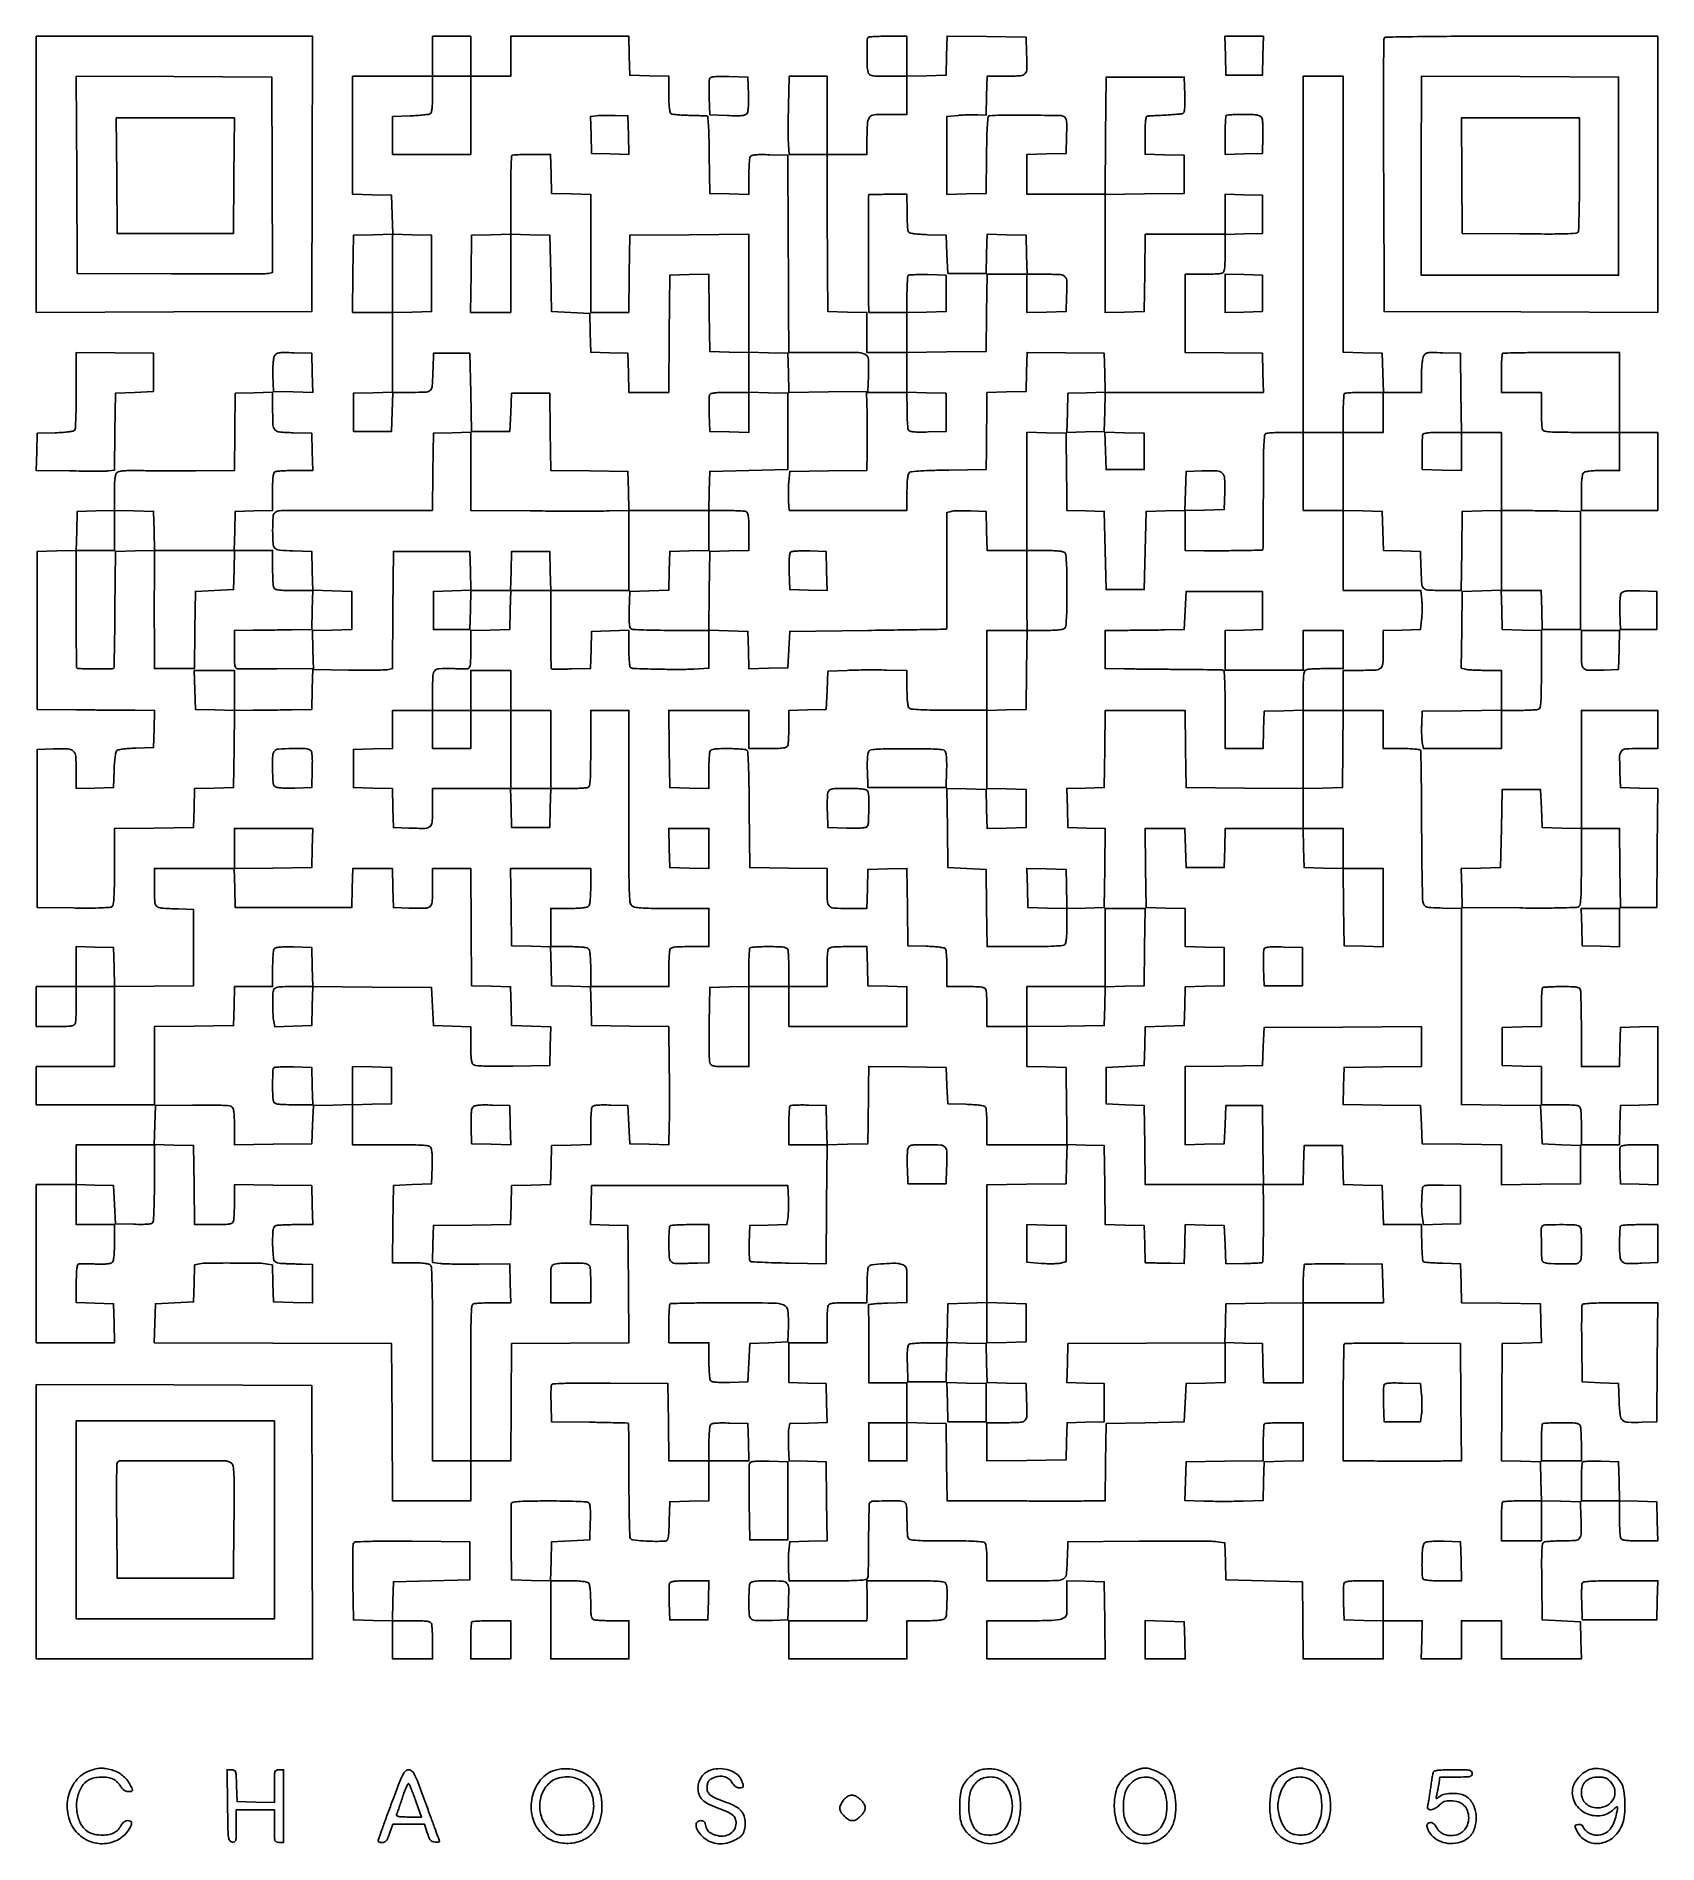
# Model space of a CAD drawing. Extents: x 179 to 1071, y 112 to 1107.
import ezdxf

# ---------------------------------------------------------------- set-up
doc = ezdxf.new("R2010")
doc.units = 0

msp = doc.modelspace()

# ---------------------------------------------------------------- linework, layer by layer
for points in [[(179, 1030.993714), (179, 954.987428), (254.75, 955.243714), (330.5, 955.5), (330.756286, 1031.25), (331.012572, 1107), (255.006286, 1107), (179, 1107)], [(833.216168, 1096.25), (833.5, 1085.5), (843.5, 1085.5), (853.5, 1085.5), (853.783832, 1096.25), (854.067663, 1107), (843.5, 1107), (832.932337, 1107)], [(223.235953, 1030.25), (223.5, 998.5), (255.5, 998.5), (287.5, 998.5), (287.764047, 1030.25), (288.028094, 1062), (255.5, 1062), (222.971906, 1062)], [(396.5, 976.5), (396.5, 955.5), (385.75, 955.216168), (375, 954.932337), (375, 976.5), (375, 998.067663), (385.75, 997.783832), (396.5, 997.5)], [(833, 965.5), (833, 954.930034), (843.25, 955.215017), (853.5, 955.5), (853.5, 965.5), (853.5, 975.5), (843.25, 975.784983), (833, 976.069966)], [(767.214639, 878.78419), (767.5, 868.5), (778, 868.5), (788.5, 868.5), (788.5, 878.5), (788.5, 888.5), (777.714639, 888.78419), (766.929279, 889.068381)], [(288, 746.966168), (288, 735.932337), (277.25, 736.216168), (266.5, 736.5), (266.216168, 747.25), (265.932337, 758), (276.966168, 758), (288, 758)], [(440, 747), (440, 736), (451, 736), (462, 736), (462, 714.5), (462, 693), (451, 693), (440, 693), (440, 714.5), (440, 736), (429, 736), (418, 736), (418, 725.5), (418, 715), (407.5, 715), (397, 715), (397, 725.5), (397, 736), (407.5, 736), (418, 736), (418, 747), (418, 758), (429, 758), (440, 758)], [(549, 659.966168), (549, 648.932337), (538.25, 649.216168), (527.5, 649.5), (527.216168, 660.25), (526.932337, 671), (537.966168, 671), (549, 671)], [(767, 605.5), (767, 584), (745.5, 584), (724, 584), (724, 572.980112), (724, 561.960225), (745.25, 562.230112), (766.5, 562.5), (766.783492, 573.216508), (767.066984, 583.933016), (777.783492, 584.216508), (788.5, 584.5), (788.748715, 605.75), (788.997429, 627), (777.998715, 627), (767, 627)], [(1029.215017, 616.75), (1029.5, 606.5), (1039.75, 606.215017), (1050, 605.930034), (1050, 616.465017), (1050, 627), (1039.465017, 627), (1028.930034, 627)], [(723.5, 399), (723.5, 388.5), (712.75, 388.216168), (702, 387.932337), (702, 399), (702, 410.067663), (712.75, 409.783832), (723.5, 409.5)], [(179, 289.506286), (179, 214), (255.006326, 214), (331.012652, 214), (330.756326, 289.25), (330.5, 364.5), (254.75, 364.756286), (179, 365.012572)], [(680.215822, 355.284178), (680.5, 344.5), (691, 344.5), (701.5, 344.5), (701.5, 355), (701.5, 365.5), (690.715822, 365.784178), (679.931643, 366.068357)], [(310, 290.5), (310, 236), (255.5, 236), (201, 236), (201, 290.5), (201, 345), (255.5, 345), (310, 345)], [(658, 333.5), (658, 323), (647.5, 323), (637, 323), (637, 333.5), (637, 344), (647.5, 344), (658, 344)], [(789, 224.533832), (789, 214), (800.034983, 214), (811.069966, 214), (810.784983, 224.25), (810.5, 234.5), (799.75, 234.783832), (789, 235.067663)]]:
    msp.add_lwpolyline(points, close=True)
for points in [[(397, 1096), (397, 1085), (375, 1085), (353, 1085), (353, 1052.533832), (353, 1020.067663), (363.75, 1019.783832), (374.5, 1019.5), (374.783485, 1008.784171), (375.06697, 998.068343), (364.283485, 997.784171), (353.5, 997.5), (353.230112, 976.25), (352.960225, 955), (363.980112, 955), (375, 955), (375, 933.033832), (375, 911.067663), (364.25, 910.783832), (353.5, 910.5), (353.5, 900), (353.5, 889.5), (364, 889.5), (374.5, 889.5), (374.783832, 900.25), (375.067663, 911), (385.51478, 911, 0.011647), (393.47786, 911.185518, 0.200091), (395.78796, 912.277454, 0.169892), (396.830143, 914.758299, 0.00791), (397.24922, 924), (397.5, 932.5), (407.5, 932.5), (417.5, 932.5), (418, 911), (418.5, 889.5), (429, 889.5), (439.5, 889.5), (440, 900), (440.5, 910.5), (451, 910.5), (461.5, 910.5), (461.76983, 889.26983), (462.03966, 868.03966), (483.26983, 867.76983), (504.5, 867.5), (504.783485, 856.784171), (505.06697, 846.068343), (494.283485, 845.784171, -0.005489), (488.159352, 845.69005, -0.001053), (477.047336, 845.664675, -0.001122), (464.079123, 845.691458, -0.001033), (450.75, 845.776423), (418, 846.052847), (418, 867.561407), (418, 889.069966), (407.75, 888.784983), (397.5, 888.5), (397.230112, 867.25), (396.960225, 846), (364.230112, 845.941569, -0.000357), (350.920607, 845.927315, -0.00039), (337.994925, 845.932786, -0.000365), (326.931376, 845.954164, -0.001938), (320.88027, 845.993722, 0.011412), (312.837376, 845.893897, 0.180052), (310.346892, 844.865742, 0.194478), (309.232106, 842.490573, 0.013668), (309.027309, 835, 0.013753), (309.228444, 827.688945, 0.185965), (310.305544, 825.294644, 0.177597), (312.731687, 824.18548, 0.012326), (320.357794, 823.783793), (330.5, 823.5), (330.783832, 812.75), (331.067663, 802), (320.640821, 802, -0.005326), (315.053621, 802.059521, -0.03028), (312.091792, 802.302479, -0.062919), (310.399526, 802.767294, -0.205485), (309.606989, 803.581787, -0.07203), (309.367894, 804.638111, -0.005915), (309.178303, 807.465525, -0.007831), (309.044305, 810.859224, -0.005951), (309, 814.581787), (309, 824), (298.466168, 824), (287.932337, 824), (288.216168, 834.75), (288.5, 845.5), (298.75, 845.784983), (309, 846.069966), (309, 856.427994, -0.005378), (309.059653, 861.974376, -0.030449), (309.302828, 864.919218, -0.063222), (309.767938, 866.602756, -0.204941), (310.581787, 867.393011, -0.072102), (311.638915, 867.632129, -0.005887), (314.475801, 867.821697, -0.007809), (317.880803, 867.955696, -0.005929), (321.616771, 868), (331.069966, 868), (330.784983, 878.25), (330.5, 888.5), (320.357794, 888.783793, -0.014107), (312.640268, 889.217866, -0.199485), (310.233117, 890.465549, -0.166627), (309.195945, 893.150956, -0.0092), (309.013655, 902.284983), (309, 911.069966), (298.75, 910.784983), (288.5, 910.5), (288.230112, 889.25), (287.960225, 868), (266.730112, 867.884747, -0.001107), (257.848027, 867.856187, -0.001018), (248.716327, 867.865636, -0.001016), (240.575012, 867.907192, -0.003371), (235.219086, 867.981535, 0.007851), (230.574156, 868.004389, 0.018684), (227.125842, 867.838241, 0.021773), (224.641621, 867.515866, 0.130772), (223.469086, 866.974344, 0.146988), (222.753258, 865.896363, 0.040589), (222.318283, 863.886832, 0.02589), (222.069572, 860.794902, 0.007124), (222, 855.912538), (222, 846.069966), (211.75, 845.784983), (201.5, 845.5), (201.216508, 834.783492), (200.933016, 824.066984), (190.216508, 823.783492), (179.5, 823.5), (179.5, 780), (179.5, 736.5), (201, 736.301609, 0.000195), (210.022361, 736.221871, 0.000176), (219.352464, 736.146335, 0.000176), (227.708876, 736.084574, 0.000563), (233.284983, 736.051609), (244.069966, 736), (243.784983, 725.75), (243.5, 715.5), (233.843326, 715.214914, 0.008873), (229.604268, 715.01443, 0.019778), (226.393218, 714.677469, 0.021361), (224.066292, 714.23762, 0.163569), (223.133444, 713.66079, 0.13239), (222.705244, 712.725829, 0.010378), (222.304393, 709.989806, 0.013559), (221.978014, 706.656458, 0.009946), (221.790118, 702.945876), (221.5, 693.5), (211.25, 693.215017), (201, 692.930034), (201, 702.929833, 0.018138), (200.716669, 710.737817, 0.189551), (199.356499, 713.573839, 0.18113), (196.39724, 714.792219, 0.016306), (188.243181, 714.788833), (179.5, 714.5), (179.5, 671), (179.5, 627.5), (199.400729, 627.25265, 0.003531), (208.42858, 627.204194, 0.009835), (214.765305, 627.33959, 0.008014), (219.350861, 627.601526, 0.15616), (220.650729, 628.125094, 0.190947), (221.357546, 629.416698, 0.015515), (221.720406, 633.33502, 0.012608), (221.94214, 639.474316, 0.002722), (222, 650.102942), (222, 670.960995), (243.75, 671.230498), (265.5, 671.5), (265.783492, 682.216508), (266.066984, 692.933016), (276.783492, 693.216508), (287.5, 693.5), (287.769888, 714.75), (288.039775, 736), (298.269888, 736.072108, 0.00076), (302.97959, 736.112466, 0.000422), (308.726155, 736.17529, 0.00042), (314.545804, 736.248714, 0.000679), (319.5, 736.322108), (330.5, 736.5), (330.782828, 747.758251), (331.065657, 759.016501), (311.282828, 758.920866, -0.000451), (303.575632, 758.890561, -0.000662), (296.797143, 758.878993, -0.000309), (291.021672, 758.880344, -0.012261), (289.75, 758.912615, -0.234592), (288.821173, 759.433068, -0.109281), (288.293747, 760.747816, -0.036767), (288.051036, 763.428046, -0.004202), (288, 769.5), (288, 780), (298.25, 780.097508, 0.000362), (302.967406, 780.1458, 0.000201), (308.720312, 780.211168, 0.0002), (314.54442, 780.282022, 0.000324), (319.5, 780.347508), (330.5, 780.5), (330.784171, 791.283485), (331.068343, 802.06697), (341.784171, 801.783485), (352.5, 801.5), (352.5, 791), (352.5, 780.5), (341.716515, 780.215829), (330.93303, 779.931657), (331.216515, 769.215829), (331.5, 758.5), (351, 758.216289, 0.002771), (358.633183, 758.147535, 0.003921), (365.428749, 758.177272, 0.002272), (371.153742, 758.273237, 0.054947), (372.736167, 758.481869), (374.972335, 759.031161), (375.236167, 791.26558), (375.5, 823.5), (396.5, 823.5), (417.5, 823.5), (417.783473, 812.785353), (418.066946, 802.070705), (407.783473, 801.785353), (397.5, 801.5), (397.5, 791), (397.5, 780.5), (407.5, 780.5), (417.5, 780.5), (417.783832, 791.25), (418.067663, 802), (429.067663, 802), (440.067663, 802), (439.783832, 791.25), (439.5, 780.5), (428.75, 780.216168), (418, 779.932337), (418, 769.466168, -0.004209), (417.949033, 763.412116, -0.036933), (417.706386, 760.743276, -0.110282), (417.178547, 759.437602, -0.235096), (416.25, 758.924124, -0.011235), (415.200775, 758.902233, -0.001572), (413.031004, 758.912543, -0.001796), (410.462142, 758.942055, -0.001525), (407.749161, 758.991246, 0.015482), (400.566127, 758.920981, 0.203232), (398.212161, 757.807756, 0.173068), (397.177175, 755.255888, 0.010642), (397, 746.932612), (397, 736), (386, 736), (375, 736), (375, 725.533832), (375, 715.067663), (364.25, 714.783832), (353.5, 714.5), (353.5, 704), (353.5, 693.5), (364.216508, 693.216508), (374.933016, 692.933016), (375.216508, 682.216508), (375.5, 671.5), (384, 671.204946, 0.009927), (392.965089, 671.071849, 0.179688), (395.602972, 672.066531, 0.203196), (396.788355, 674.49751, 0.01319), (397, 682.519052), (397, 693), (418.466168, 693), (439.932337, 693), (440.216168, 682.25), (440.5, 671.5), (451, 671.5), (461.5, 671.5), (461.783832, 682.25), (462.067663, 693), (471.452044, 693, 0.005972), (475.161644, 693.044307, 0.007852), (478.544413, 693.178303, 0.005942), (481.36267, 693.367915, 0.07196), (482.418213, 693.606989, 0.257256), (483.301441, 694.653901, 0.030951), (483.72381, 697.756048, 0.016256), (483.950214, 703.284365, 0.002106), (484, 715.106989), (484, 736), (494.5, 736), (505, 736), (505.041332, 725.75, -0.001029), (505.053672, 719.501944, -0.000129), (505.049058, 705.983431, -0.000152), (505.034545, 689.933124, -0.000126), (505.009593, 672.853168, 0.000947), (505.014042, 648.123491, 0.008123), (505.216641, 637.065221, 0.01221), (505.596264, 630.636598, 0.177323), (506.539689, 628.603168, 0.150008), (508.181725, 627.732374, 0.029301), (511.539276, 627.289238, 0.015745), (517.23398, 627.054769, 0.002415), (528.571429, 627), (549, 627), (549, 616.5), (549, 606), (538.606989, 606, 0.005351), (533.039857, 605.940414, 0.030363), (530.086379, 605.69735, 0.063068), (528.398405, 605.23239, 0.205218), (527.606989, 604.418213, 0.07203), (527.367894, 603.361889, 0.005915), (527.178303, 600.534475, 0.007831), (527.044305, 597.140776, 0.005951), (527, 593.418213), (527, 584), (505.5, 584), (484, 584), (484, 593.8, 0.008695), (483.925705, 598.071747, 0.018472), (483.688776, 601.369558, 0.019349), (483.328068, 603.799696, 0.150969), (482.8, 604.8, 0.150969), (481.799696, 605.328068, 0.019349), (479.369558, 605.688776, 0.018472), (476.071747, 605.925705, 0.008695), (471.8, 606), (462, 606), (462, 616.5), (462, 627), (471.8, 627, 0.008695), (476.071747, 627.074295, 0.018472), (479.369558, 627.311224, 0.019349), (481.799696, 627.671932, 0.150969), (482.8, 628.2, 0.150969), (483.328068, 629.200304, 0.019349), (483.688776, 631.630442, 0.018472), (483.925705, 634.928253, 0.008695), (484, 639.2), (484, 649), (461.980112, 649), (439.960225, 649), (440.230112, 627.75), (440.5, 606.5), (451.216508, 606.216508), (461.933016, 605.933016), (462.216508, 595.216508), (462.5, 584.5), (473.216508, 584.216508), (483.933016, 583.933016), (484.216508, 573.216508), (484.5, 562.5), (505.712918, 562.23022), (526.925836, 561.96044), (527.212918, 540.23022, -0.001718), (527.301969, 531.119817, -0.001562), (527.332194, 521.715603, -0.001562), (527.306666, 513.304891, -0.005047), (527.215829, 507.716515), (526.931657, 496.93303), (516.215829, 497.216515), (505.5, 497.5), (505, 508), (504.5, 518.5), (495.08357, 518.789728, 0.007315), (490.565119, 518.862613, 0.024729), (487.617554, 518.721172, 0.035484), (485.690708, 518.393714, 0.193917), (484.848883, 517.789728, 0.115315), (484.524948, 516.861431, 0.007634), (484.266491, 514.024733, 0.010715), (484.080784, 510.599582, 0.00779), (484.015313, 506.783832), (484, 497.067663), (473.25, 496.783832), (462.5, 496.5), (462.216508, 485.783492), (461.933016, 475.066984), (451.216508, 474.783492), (440.5, 474.5), (440.216369, 463.76979), (439.932738, 453.03958), (418.716369, 452.76979), (397.5, 452.5), (397.216326, 442.368593), (396.932652, 432.237187), (401.216326, 431.647746, 0.02628), (403.804728, 431.429302, 0.003582), (409.235421, 431.296328, 0.004114), (415.677147, 431.237777, 0.003463), (422.5, 431.279153), (439.5, 431.5), (439.783832, 420.75), (440.067663, 410), (430.615619, 410, 0.00593), (426.880092, 409.955696, 0.007809), (423.475463, 409.821697, 0.005887), (420.638889, 409.632128, 0.0721), (419.581787, 409.393011, 0.289219), (418.627123, 408.114311, 0.010474), (418.262757, 401.761718, 0.008185), (418.045039, 390.86474, 0.000902), (418, 365.893011), (418, 323), (407.5, 323), (397, 323), (396.955258, 333.25, -0.000996), (396.940416, 339.50585, -0.000124), (396.938632, 353.088009, -0.000146), (396.945246, 369.216928, -0.000121), (396.961487, 386.390032, 0.001458), (396.926806, 406.460582, 0.004927), (396.736711, 419.572275, 0.002476), (396.456442, 429.134585, 0.166121), (395.883784, 430.640032, 0.158067), (394.865529, 431.284875, 0.032079), (392.737854, 431.687139, 0.023202), (389.56871, 431.929495, 0.007482), (384.857668, 432), (374.960225, 432), (375.230112, 453.25), (375.5, 474.5), (386, 475), (396.5, 475.5), (396.788859, 484.850715, 0.009044), (396.84141, 488.957683, 0.018924), (396.703614, 492.150171, 0.020746), (396.412685, 494.513859, 0.132968), (395.916414, 495.600715, 0.187865), (394.579487, 496.342704, 0.017968), (390.800518, 496.719338, 0.013237), (384.74328, 496.94316, 0.002616), (373.877555, 497), (353, 497), (353, 507.966168), (353, 518.932337), (363.75, 519.216168), (374.5, 519.5), (374.5, 529.5), (374.5, 539.5), (363.75, 539.783832), (353, 540.067663), (353, 529.567663), (353, 519.067663), (342.25, 518.783832), (331.5, 518.5), (331, 508), (330.5, 497.5), (309.25, 497.230112), (288, 496.960225), (288, 506.857668, 0.007409), (287.929675, 511.603537, 0.023635), (287.686311, 514.762194, 0.033446), (287.278781, 516.869599, 0.1563), (286.62212, 517.89865, 0.155745), (285.27761, 518.441468, 0.008655), (280.705807, 518.70418, 0.010005), (274.276081, 518.833319, 0.003345), (264.87212, 518.771094), (244.5, 518.5), (244.216168, 507.75), (243.932337, 497), (222.466168, 497), (201, 497), (201, 486), (201, 475), (190, 475), (179, 475), (179, 431.5), (179, 388), (200.533832, 388), (222.067663, 388), (221.783832, 398.75), (221.5, 409.5), (211.25, 409.784983), (201, 410.069966), (201, 420.427994, -0.006647), (201.064678, 425.292635, -0.022153), (201.290933, 428.47902, -0.028465), (201.653197, 430.563159, -0.255102), (202.25, 431.23197, -0.077385), (203.093152, 431.392569, -0.005711), (205.450156, 431.445228, -0.007834), (208.27612, 431.4318, -0.005859), (211.38883, 431.331733, 0.011422), (214.768564, 431.260707, 0.02067), (217.53261, 431.380091, 0.02214), (219.637984, 431.652712, 0.130656), (220.63883, 432.115219, 0.157853), (221.284258, 433.133455, 0.032209), (221.686957, 435.256735, 0.023264), (221.929459, 438.419774, 0.0075), (222, 443.122445), (222, 453), (211.5, 453), (201, 453), (201, 464.034983), (201, 475.069966), (211.25, 474.784983), (221.5, 474.5), (222, 464), (222.5, 453.5), (232.417355, 453.211769, 0.006827), (237.195195, 453.138177, 0.023663), (240.282937, 453.278982, 0.033714), (242.294865, 453.604266, 0.19692), (243.152042, 454.211769, 0.130376), (243.481255, 455.253532, 0.002272), (243.733781, 461.226833, 0.005576), (243.919662, 468.225379, 0.003666), (243.984687, 476.283832), (244, 497.067663), (254.75, 496.783832), (265.5, 496.5), (265.769502, 474.75), (266.039005, 453), (276.412514, 453, 0.005366), (281.968078, 453.059623, 0.030411), (284.916741, 453.302749, 0.063154), (286.602242, 453.767793, 0.205063), (287.393011, 454.581787, 0.072071), (287.632119, 455.638569, 0.005899), (287.821697, 458.471367, 0.007818), (287.955696, 461.871491, 0.005938), (288, 465.601675), (288, 475.039775), (309.25, 474.769888), (330.5, 474.5), (330.783832, 463.75), (331.067663, 453), (321.615619, 453, 0.00593), (317.880092, 452.955696, 0.007809), (314.475463, 452.821697, 0.005887), (311.638889, 452.632128, 0.0721), (310.581787, 452.393011, 0.190061), (309.785864, 451.663266, 0.071459), (309.315682, 450.197627, 0.035402), (309.070745, 447.679954, 0.006995), (309.015313, 443.143011, 0.009521), (309.086359, 439.729884, 0.012559), (309.288396, 436.624584, 0.010019), (309.571846, 434.061101, 0.108977), (309.923453, 433.089615, 0.138758), (310.563693, 432.515865, 0.042405), (311.787419, 432.040986, 0.037149), (313.366603, 431.702499, 0.026998), (315.158141, 431.553638, -0.000805), (317.228709, 431.490407, -0.000375), (319.913641, 431.40207, -0.000372), (322.73135, 431.30515, -0.00052), (325.25, 431.214023), (331, 431), (331, 420.466168), (331, 409.932337), (320.25, 410.216168), (309.5, 410.5), (309.215811, 420.678054), (308.931622, 430.856108), (306.215811, 431.332062, 0.040289), (301.431141, 431.778111, 0.002526), (287.244385, 431.882648, 0.002188), (272.891241, 431.853095, 0.049504), (268.784189, 431.418763), (266.068378, 430.856108), (265.784189, 420.678054), (265.5, 410.5), (255, 410), (244.5, 409.5), (244.216242, 398.757253), (243.932484, 388.014506), (309.216242, 387.757253), (374.5, 387.5), (374.760623, 344.25), (375.021245, 301), (396.510623, 301), (418, 301), (418, 312), (418, 323), (428.986147, 323), (439.972294, 323), (440.236147, 355.25), (440.5, 387.5), (472.763835, 387.763871), (505.02767, 388.027743), (504.763835, 420.263871), (504.5, 452.5), (494.216527, 452.785353), (483.933054, 453.070705), (484.216527, 463.785353), (484.5, 474.5), (538.5, 474.5), (592.5, 474.5), (592.748108, 467, -0.007598), (592.803647, 463.89277, -0.007406), (592.765608, 460.758588, -0.007333), (592.651042, 458.007093, -0.027302), (592.459277, 456.284554), (591.922339, 453.069109), (581.711169, 452.784554), (571.5, 452.5), (571.210352, 443.089648, 0.008052), (571.156644, 439.42805, 0.011912), (571.237748, 436.217744, 0.007189), (571.406745, 433.558231, 0.182207), (571.710352, 432.910471, 0.180444), (572.430624, 432.593135, 0.001702), (578.289916, 432.273246, 0.005423), (585.085108, 431.99931, 0.003449), (593, 431.820823), (613.5, 431.5), (613.763623, 464.217376), (614.027245, 496.934753), (625.263623, 497.217376), (636.5, 497.5), (636.628498, 508.5, -0.000011), (636.686514, 513.456964, -0.000007), (636.754941, 519.28553, -0.000007), (636.822713, 525.044777, -0.000012), (636.878498, 529.769888), (637, 540.039775), (658.25, 539.769888), (679.5, 539.5), (680, 529.5), (680.5, 519.5), (690.464966, 519.211195, -0.00836), (694.800174, 519.012968, -0.019108), (698.055937, 518.684251, -0.01918), (700.411, 518.262532, -0.199883), (701.199653, 517.711195, -0.117226), (701.504905, 516.827893, -0.006962), (701.747767, 513.991726, -0.010173), (701.922789, 510.573123, -0.007309), (701.984687, 506.75), (702, 497), (724.030392, 497), (746.060785, 497), (745.780392, 486.25), (745.5, 475.5), (723.75, 475.230498), (702, 474.960995), (702, 442.514329), (702, 410.067663), (691.25, 409.783832), (680.5, 409.5), (680.216168, 398.75), (679.932337, 388), (670.216168, 387.984687, 0.007782), (666.400525, 387.919284, 0.010705), (662.975707, 387.733781, 0.007622), (660.139207, 387.475621, 0.115349), (659.211769, 387.152042, 0.19692), (658.604266, 386.294865, 0.033714), (658.278982, 384.282937, 0.023663), (658.138177, 381.195195, 0.006827), (658.211769, 376.417355), (658.5, 366.5), (669, 366.5), (679.5, 366.5), (679.784171, 377.283485), (680.068343, 388.06697), (690.784171, 387.783485), (701.5, 387.5), (701.783492, 376.783492), (702.066984, 366.066984), (712.783492, 365.783492), (723.5, 365.5), (723.795054, 357, -0.009927), (723.928151, 348.034911, -0.179688), (722.933469, 345.397028, -0.203196), (720.50249, 344.211645, -0.01319), (712.480948, 344), (702, 344), (702, 333.480498), (702, 322.960995), (723.75, 323.230498), (745.5, 323.5), (745.784601, 333.715399), (746.069202, 343.930798), (756.284601, 344.215399), (766.5, 344.5), (766.5, 355), (766.5, 365.5), (756.216527, 365.785353), (745.933054, 366.070705), (746.216527, 376.785353), (746.5, 387.5), (789.75, 387.760623), (833, 388.021245), (833, 377.044454), (833, 366.067663), (822.25, 365.783832), (811.5, 365.5), (811, 355), (810.5, 344.5), (789, 344), (767.5, 343.5), (767.230112, 322.25), (766.960225, 301), (756.730112, 300.92567, -0.001351), (751.327155, 300.901012, -0.00038), (742.89572, 300.891724, -0.000383), (733.364536, 300.895771, -0.000404), (724, 300.914488, 0.000074), (714.598783, 300.939484, 0.000069), (704.957405, 300.962372, 0.000068), (696.378284, 300.98039, 0.00023), (690.769888, 300.988818), (680.039775, 301), (679.769888, 322.25), (679.5, 343.5), (668.75, 343.783832), (658, 344.067663), (658, 355.033832), (658, 366), (647.5, 366), (637, 366), (637, 387, 0.001113), (636.981958, 395.103968, 0.00176), (636.926563, 402.051562, 0.000393), (636.851697, 408.148204, 0.077325), (636.75, 408.75, -0.474795), (636.945705, 409.058842, -0.00532), (639.73125, 409.363063, -0.011337), (643.145136, 409.621204, -0.006601), (647.25, 409.783832), (658, 410.067663), (658, 420.058583, 0.003895), (657.949418, 426.55166, 0.054245), (657.660283, 428.872118, 0.15464), (656.910921, 430.124524, 0.090604), (655.402241, 431.037168, 0.089758), (651.762346, 431.715644, 0.018421), (645.202153, 431.50834, 0.012933), (638.609669, 430.884866, 0.224944), (636.833314, 429.764536, 0.114529), (636.515762, 428.859726, 0.007956), (636.261917, 426.15427, 0.010974), (636.079668, 422.885292, 0.008023), (636.015313, 419.25), (636, 410), (625.606989, 410, 0.005351), (620.039857, 409.940414, 0.030363), (617.086379, 409.69735, 0.063068), (615.398405, 409.23239, 0.205218), (614.606989, 408.418213, 0.07203), (614.367894, 407.361889, 0.005915), (614.178303, 404.534475, 0.007831), (614.044305, 401.140776, 0.005951), (614, 397.418213), (614, 388), (603.5, 388), (593, 388), (593, 377.034983), (593, 366.069966), (603.25, 365.784983), (613.5, 365.5), (613.783473, 354.785353), (614.066946, 344.070705), (603.791339, 343.785353), (593.515732, 343.5), (593.007866, 340.64126, 0.031897), (592.831638, 339.075052, 0.007663), (592.74548, 336.461117, 0.007839), (592.739627, 333.451725, 0.007699), (592.827811, 330.425384), (593.155621, 323.068248), (603.327811, 322.784124), (613.5, 322.5), (613.769404, 300.785197), (614.038809, 279.070395), (603.769404, 278.785197), (593.5, 278.5), (593, 273.5, 0.013845), (592.832182, 271.172593, 0.007325), (592.746404, 268.279687, 0.007284), (592.745142, 265.31545, 0.011179), (592.838821, 262.75), (593.177642, 257), (614.481832, 257, 0.002257), (626.033744, 257.052143, 0.014388), (631.891357, 257.27367, 0.021785), (635.352602, 257.656431, 0.268885), (636.345392, 258.457694, 0.083419), (636.570084, 259.566393, 0.001724), (636.740447, 265.233161, 0.003986), (636.86423, 271.874683, 0.002666), (636.904762, 279.476136, -0.002897), (636.948614, 287.044289, -0.004484), (637.082961, 293.579247, -0.001513), (637.266316, 299.21066, -0.130229), (637.511398, 300.018442, -0.24914), (638.766516, 300.751957, -0.005184), (646.236696, 300.977457, -0.009488), (653.385476, 300.983421, -0.087287), (656.418213, 300.393011, -0.191652), (657.216173, 299.656877, -0.070258), (657.687898, 298.167248, -0.03479), (657.936805, 295.605148, -0.006824), (658, 290.974799, 0.006352), (658.044336, 287.484808, 0.008233), (658.178303, 284.287222, 0.006434), (658.368294, 281.623534, 0.070701), (658.606989, 280.581787, 0.255133), (659.641393, 279.70203, 0.03233), (662.645065, 279.277098, 0.01678), (668.002267, 279.050113, 0.002197), (679.406989, 279, -0.003289), (688.893878, 278.937595, -0.01072), (695.172836, 278.720287, -0.009688), (699.54755, 278.389768, -0.17439), (700.8, 277.8, -0.150969), (701.328068, 276.799696, -0.019349), (701.688776, 274.369558, -0.018472), (701.925705, 271.071747, -0.008695), (702, 266.8), (702, 257), (723.480948, 257, 0.003164), (740.479112, 257.10758, 0.127215), (744.042339, 258.077367, 0.245296), (745.690422, 260.643505, 0.01508), (746.24922, 270), (746.5, 278.5), (785.5, 278.793658, -0.001505), (800.748164, 278.862581, -0.002148), (814.282093, 278.82487, -0.001174), (825.724706, 278.71695, -0.032398), (828.715636, 278.487539), (832.931273, 277.88776), (833.215636, 267.69388), (833.5, 257.5), (854.5, 257), (875.5, 256.5), (875.769888, 235.25), (876.039775, 214), (898.019888, 214), (920, 214), (920, 224.5), (920, 235), (930.75, 235.00211), (941.5, 235.00422), (941.185662, 224.50211), (940.871323, 214), (951.935662, 214), (963, 214), (963, 224.5), (963, 235), (974, 235), (985, 235), (985, 224.5), (985, 214), (1007.034983, 214), (1029.069966, 214), (1028.784983, 224.25), (1028.5, 234.5), (1018, 235), (1007.5, 235.5), (1007.22917, 256.428109, -0.002701), (1007.150006, 266.928451, -0.012029), (1007.285113, 273.091209, -0.012869), (1007.572759, 277.095412, -0.230932), (1008.22917, 278.162796, -0.11432), (1009.137171, 278.481829, -0.008032), (1011.838285, 278.73694, -0.011034), (1015.102508, 278.920045, -0.008078), (1018.730948, 278.984687, 0.017085), (1025.733962, 279.235676, 0.213819), (1028.016955, 280.457168, 0.165315), (1028.93607, 283.135712, 0.009396), (1028.795054, 292), (1028.5, 300.5), (1017.783492, 300.783492), (1007.066984, 301.066984), (1006.783492, 311.783492), (1006.5, 322.5), (995.736192, 322.783972), (984.972383, 323.067944), (985.236192, 355.283972), (985.5, 387.5), (996.283485, 387.784171), (1007.06697, 388.068343), (1006.783485, 398.784171), (1006.5, 409.5), (984.783635, 409.769409), (963.06727, 410.038817), (962.783635, 420.769409), (962.5, 431.5), (952.560598, 431.772735, -0.005103), (948.710893, 431.917699, -0.007801), (945.376729, 432.129521, -0.003444), (942.555841, 432.372536, -0.174895), (942.062331, 432.604335, -0.174373), (941.694292, 433.38585, -0.008212), (941.462677, 436.333159, -0.008696), (941.264525, 440.772269, -0.002012), (941.091064, 448.25), (941, 453), (930.533832, 453), (920.067663, 453), (919.783832, 463.75), (919.5, 474.5), (908.783492, 474.783492), (898.066984, 475.066984), (897.783492, 485.783492), (897.5, 496.5), (887, 496.5), (876.5, 496.5), (876.216168, 485.75), (875.932337, 475), (864.985671, 475), (854.039005, 475), (853.769502, 496.75), (853.5, 518.5), (843.5, 518.5), (833.5, 518.5), (833, 508), (832.5, 497.5), (821.75, 497.216168), (811, 496.932337), (811, 518.446281), (811, 539.960225), (832.25, 540.230112), (853.5, 540.5), (854, 551), (854.5, 561.5), (897.75, 561.760623), (941, 562.021245), (941, 551.03051), (941, 540.039775), (919.75, 539.769888), (898.5, 539.5), (898.215238, 529.269989), (897.930475, 519.039978), (919.215238, 518.769989), (940.5, 518.5), (941, 508), (941.5, 497.5), (963.25, 497.230498), (985, 496.960995), (985, 485.960995), (985, 474.960995), (1006.75, 475.230498), (1028.5, 475.5), (1028.5, 486), (1028.5, 496.5), (1018, 497), (1007.5, 497.5), (1007, 508), (1006.5, 518.5), (984.75, 518.769502), (963, 519.039005), (963, 572.984519), (963, 626.930034), (952.819905, 627.215017, -0.003703), (946.164943, 627.450654, -0.055068), (943.864685, 627.804953, -0.166729), (942.689053, 628.597683, -0.096928), (941.93475, 630.143954, -0.059546), (941.648056, 632.154311, -0.000926), (941.404857, 643.817548, -0.002453), (941.213663, 657.385369, -0.00162), (941.120945, 672.979574, 0.00131), (941.038533, 688.453693, 0.002111), (940.878141, 701.633538, 0.000343), (940.678955, 713.296141, 0.13476), (940.447084, 714.08562, 0.228835), (939.87534, 714.449914, 0.00764), (937.127806, 714.731401, 0.01311), (933.791629, 714.933807, 0.008594), (929.940983, 715), (920, 715), (920, 725.5), (920, 736), (909, 736), (898, 736), (898, 747), (898, 758), (906.75, 758.013655, 0.009151), (915.953104, 758.196476, 0.171544), (918.603835, 759.248904, 0.202468), (919.786479, 761.675233, 0.013501), (920, 769.581648), (920, 779.930034), (930.25, 780.215017), (940.5, 780.5), (941.101592, 786, 0.015301), (941.296826, 788.486769, 0.009377), (941.38209, 791.426562, 0.009398), (941.357146, 794.3426, 0.016501), (941.211689, 796.75), (940.720194, 802), (919.360097, 802), (898, 802), (898, 824.033832), (898, 846.067663), (908.75, 845.783832), (919.5, 845.5), (919.783481, 834.784613), (920.066961, 824.069227), (930.283481, 823.784613), (940.5, 823.5), (940.75078, 815, 0.007917), (941.170014, 805.757562, 0.170041), (942.213024, 803.276951, 0.199966), (944.524746, 802.185286, 0.011615), (952.49955, 802), (962.960995, 802), (963.230498, 823.75), (963.5, 845.5), (974.25, 845.783832), (985, 846.067663), (985, 824.067663), (985, 802.067663), (974.25, 801.783832), (963.5, 801.5), (963.230467, 780.371739), (962.960933, 759.243479), (965.230467, 758.635394, 0.044787), (966.598514, 758.39736, 0.006599), (969.403637, 758.201923, 0.007401), (972.733538, 758.063451, 0.0063), (976.25, 758.013655), (985, 758), (985, 747.019502), (985, 736.039005), (963.25, 735.769502), (941.5, 735.5), (941.192221, 728.5, 0.009375), (941.11869, 725.58164, 0.008811), (941.15201, 722.601562, 0.008811), (941.274687, 719.961002, 0.029867), (941.487534, 718.25), (942.090626, 715), (963.545313, 715), (985, 715), (985, 725.5), (985, 736), (994.418213, 736, 0.005951), (998.140776, 736.044305, 0.007831), (1001.534475, 736.178303, 0.005915), (1004.361889, 736.367894, 0.07203), (1005.418213, 736.606989, 0.258602), (1006.303692, 737.66196, 0.030077), (1006.724381, 740.829945, 0.015924), (1006.950419, 746.472196, 0.002049), (1007, 758.573157), (1007, 779.932337), (996.25, 780.216168), (985.5, 780.5), (985.216168, 791.25), (984.932337, 802), (995.932337, 802), (1006.932337, 802), (1007.216168, 791.25), (1007.5, 780.5), (1018, 780.5), (1028.5, 780.5), (1028.5, 813), (1028.5, 845.5), (1017.5, 845.704554, 0.001111), (1012.509714, 845.786257, 0.000664), (1006.573438, 845.86237, 0.000664), (1000.660895, 845.922475, 0.001152), (995.75, 845.954554), (985, 846), (985, 867.5), (985, 889), (974.019502, 889), (963.039005, 889), (962.769502, 910.75), (962.5, 932.5), (952.739067, 932.786344, 0.003777), (946.318608, 932.926166, 0.056645), (944.094026, 932.705325, 0.164113), (942.888802, 931.98706, 0.086391), (941.989067, 930.471244, 0.057381), (941.604891, 928.958396, 0.011168), (941.290538, 926.156223, 0.011732), (941.07261, 922.854949, 0.010614), (941, 919.4349), (941, 911), (930.533832, 911), (920.067663, 911), (919.783832, 921.75), (919.5, 932.5), (908.75, 932.783832), (898, 933.067663), (898, 1009.033832), (898, 1085), (887, 1085), (876, 1085), (876, 987), (876, 889), (866.581787, 889, 0.005788), (862.862401, 888.956945, 0.007663), (859.478508, 888.826679, 0.005701), (856.658746, 888.642553, 0.072577), (855.625985, 888.409971, 0.280728), (854.731389, 887.25018, 0.015134), (854.348124, 882.432528, 0.010603), (854.117175, 874.161512, 0.001331), (854.044659, 856.243766, -0.000742), (854.009874, 844.119599, -0.001224), (853.940197, 833.87309, -0.000084), (853.853523, 824.66646, -0.20289), (853.750461, 824.429288, -0.187785), (853.133673, 824.176274, -0.000344), (841.905054, 823.981511, -0.002825), (830.945662, 823.860884, -0.004073), (821.25, 823.887922), (811, 824), (811, 834.966168), (811, 845.932337), (821.75, 846.216168), (832.5, 846.5), (832.785558, 856.195786, 0.019336), (832.715505, 863.790234, 0.196684), (831.409901, 866.590338, 0.1808), (828.456313, 867.798729, 0.015911), (820.243181, 867.788833), (811.5, 867.5), (811.216508, 856.783492), (810.933016, 846.066984), (800.216508, 845.783492), (789.5, 845.5), (789, 824), (788.5, 802.5), (778, 802.5), (767.5, 802.5), (767, 824), (766.5, 845.5), (756.25, 845.784983), (746, 846.069966), (745.902492, 856.284983, 0.00036), (745.854202, 860.988839, 0.000199), (745.788832, 866.730589, 0.000199), (745.717979, 872.546858, 0.000321), (745.652492, 877.5), (745.5, 888.5), (734.75, 888.783832), (724, 889.067663), (724, 856.533832), (724, 824), (713.033832, 824), (702.067663, 824), (701.783832, 834.75), (701.5, 845.5), (693, 845.795054, 0.006878), (689.580699, 845.86667, 0.008052), (686.335938, 845.83773, 0.007225), (683.599467, 845.729659, 0.047969), (682.25, 845.526002), (680, 844.961896), (680, 812.980948, -0.000732), (679.982019, 800.702609, -0.001209), (679.926563, 790.32887, -0.000079), (679.852698, 781.003735, -0.21161), (679.75, 780.776909, -0.179669), (679.511333, 780.683504, -0.000039), (666.942187, 780.464571, -0.000792), (653.005429, 780.244984, -0.000479), (636.5, 780.026909), (593.5, 779.5), (593, 769.5), (592.5, 759.5), (581.785353, 759.216527), (571.070705, 758.933054), (570.785353, 769.216527), (570.5, 779.5), (559.730592, 779.784029), (548.961185, 780.068057), (549.230592, 801.784029), (549.5, 823.5), (560.25, 823.783832), (571, 824.067663), (571, 834.426843, 0.005377), (570.940349, 839.973908, 0.030446), (570.697178, 842.919034, 0.063217), (570.232073, 844.602718, 0.20495), (569.418213, 845.393011, 0.0721), (568.361111, 845.632128, 0.005887), (565.524537, 845.821697, 0.007809), (562.119908, 845.955696, 0.00593), (558.384381, 846), (548.932337, 846), (549.216168, 856.75), (549.5, 867.5), (571, 868), (592.5, 868.5), (592.5, 889.5), (592.5, 910.5), (581.75, 910.783832), (571, 911.067663), (571, 922.067663), (571, 933.067663), (581.75, 932.783832), (592.5, 932.5), (592.784029, 921.730592), (593.068057, 910.961185), (614.784029, 911.230592), (636.5, 911.5), (636.795054, 920, 0.017378), (636.794547, 929.186192, 0.257598), (635.199062, 931.853655, 0.129107), (631.495837, 932.881453, 0.003484), (614.480948, 933), (593, 933), (592.92705, 942.75, -0.000647), (592.88953, 948.81367, -0.000071), (592.823521, 962.707812, -0.000087), (592.750184, 979.246562, -0.00007), (592.67705, 997), (592.5, 1041.5), (582.582645, 1041.788231, 0.006827), (577.804805, 1041.861823, 0.023663), (574.717063, 1041.721018, 0.033714), (572.705135, 1041.395734, 0.19692), (571.847958, 1040.788231, 0.11554), (571.524324, 1039.859509, 0.007548), (571.266219, 1037.004417, 0.010646), (571.080711, 1033.557744, 0.007729), (571.015313, 1029.716168), (571, 1019.932337), (560.25, 1020.216168), (549.5, 1020.5), (549.230112, 1041.75, 0.002727), (549.041127, 1052.158584, 0.011614), (548.749884, 1058.37242, 0.010244), (548.3765, 1062.484715, 0.353397), (547.730112, 1063.124629, 0.016094), (546.898068, 1063.181952, 0.000932), (544.347661, 1063.270578, 0.001416), (541.310211, 1063.361847, 0.001041), (537.942777, 1063.446469, -0.007679), (534.578119, 1063.575737, -0.010446), (531.548861, 1063.802295, -0.007599), (529.040519, 1064.081212, -0.107318), (528.192777, 1064.380857, -0.207685), (527.65056, 1065.160506, -0.021637), (527.298701, 1067.414423, -0.020021), (527.069575, 1070.610992, -0.00788), (527, 1075.025185), (527, 1084.932337), (516.25, 1085.216168), (505.5, 1085.5), (505.216168, 1096.25), (504.932337, 1107), (472.466168, 1107), (440, 1107), (440, 1096), (440, 1085), (429, 1085), (418, 1085), (418, 1096), (418, 1107), (407.5, 1107), (397, 1107)], [(636.666667, 1106.333333, 0.19428), (636.102613, 1105.005218, 0.003983), (636.0298, 1097.630036, 0.008257), (636.132109, 1090.626651, 0.057743), (636.630286, 1087.25, 0.133542), (637.365943, 1085.986773, 0.144985), (638.618562, 1085.318691, 0.046747), (641.088289, 1085.049468, 0.003789), (647.616631, 1085), (658, 1085), (658, 1074.5), (658, 1064), (652.75, 1063.870953, -0.005067), (650.400425, 1063.837019, -0.003243), (647.670719, 1063.842964, -0.003258), (644.996186, 1063.883563, -0.00608), (642.831172, 1063.956884, 0.073604), (639.123833, 1063.581422, 0.212001), (637.136945, 1062.02119, 0.108695), (636.206098, 1058.667581, 0.013553), (636, 1051.065741), (636, 1042), (625, 1042), (614, 1042), (614, 1063.5), (614, 1085), (603.546646, 1085), (593.093292, 1085), (592.796646, 1068.75, 0.002211), (592.705263, 1062.143687, 0.002418), (592.675928, 1055.73125, 0.002261), (592.702167, 1050.245047, 0.012052), (592.80226, 1047.25), (593.104519, 1042), (603.55226, 1042), (614, 1042), (614.059069, 1020.75, 0.000477), (614.095388, 1011.024891, 0.000273), (614.156873, 999.279688, 0.000272), (614.231613, 987.463259, 0.000452), (614.309069, 977.5), (614.5, 955.5), (625.25, 955.216168), (636, 954.932337), (636, 943.966168), (636, 933), (647, 933), (658, 933), (658, 922), (658, 911), (646.89473, 911), (635.789459, 911), (636.024509, 899.25, -0.002257), (636.105172, 894.042143, -0.001518), (636.15239, 888.093342, -0.001529), (636.163001, 882.335778, -0.003031), (636.129779, 877.769888), (636, 868.039775), (614.75, 867.769888), (593.5, 867.5), (592.999674, 861.89274, 0.011465), (592.832916, 859.372199, 0.007215), (592.748203, 856.421933, 0.007242), (592.748803, 853.515776, 0.013163), (592.846187, 851.14274), (593.193027, 846), (625.596513, 846), (658, 846), (658, 855.877555, -0.007647), (658.070884, 860.511809, -0.022425), (658.311453, 863.695021, -0.029612), (658.704162, 865.85951, -0.161222), (659.32685, 866.856298, -0.152945), (660.560667, 867.362293, -0.005658), (665.641918, 867.740697, -0.008626), (672.28686, 868.045023, -0.003809), (681.07685, 868.228743), (701.5, 868.5), (701.652492, 879.5, 0.000321), (701.717978, 884.453222, 0.000199), (701.788832, 890.269749, 0.0002), (701.854202, 896.011867, 0.00036), (701.902492, 900.716168), (702, 910.932337), (712.75, 911.216168), (723.5, 911.5), (723.784032, 922.269789), (724.068065, 933.039577), (745.284032, 932.769789), (766.5, 932.5), (766.783473, 921.785353), (767.066946, 911.070705), (756.783473, 910.785353), (746.5, 910.5), (746.21581, 899.714639), (745.931619, 888.929279), (756.21581, 889.214639), (766.5, 889.5), (766.783832, 900.25), (767.067663, 911), (810.567663, 911), (854.067663, 911), (853.783832, 921.75), (853.5, 932.5), (832.25, 932.769888), (811, 933.039775), (811, 954.519888), (811, 976), (820.418213, 976, 0.005951), (824.140776, 976.044305, 0.007831), (827.534475, 976.178303, 0.005915), (830.361889, 976.367894, 0.07203), (831.418213, 976.606989, 0.204941), (832.232062, 977.397244, 0.063222), (832.697172, 979.080782, 0.030449), (832.940347, 982.025624, 0.005378), (833, 987.572006), (833, 997.930034), (843.25, 998.215017), (853.5, 998.5), (853.5, 1009), (853.5, 1019.5), (843.25, 1019.784983), (833, 1020.069966), (833, 1009.034983), (833, 998), (811.019888, 998), (789.039775, 998), (788.769888, 976.75), (788.5, 955.5), (777.75, 955.216168), (767, 954.932337), (767, 987.446666), (767, 1019.960995), (788.75, 1020.230498), (810.5, 1020.5), (810.5, 1031), (810.5, 1041.5), (799.75, 1041.783832), (789, 1042.067663), (789, 1052.533832, -0.006038), (789.060663, 1057.557229, -0.023484), (789.281571, 1060.658577, -0.03417), (789.642736, 1062.573867, -0.325518), (790.25, 1063.071707, -0.001149), (791.091084, 1063.118017, -0.000069), (793.629688, 1063.251593, -0.000103), (796.653067, 1063.409635, -0.000076), (800, 1063.583389, 0.004387), (803.349492, 1063.786247, 0.005886), (806.381011, 1064.03245, 0.004164), (808.911555, 1064.289256, 0.060436), (809.786422, 1064.494273, 0.247296), (810.400446, 1065.173503, 0.038217), (810.724886, 1067.021835, 0.025156), (810.863895, 1069.973384, 0.006519), (810.786422, 1074.732592), (810.5, 1084.5), (789, 1084.5), (767.5, 1084.5), (767.236147, 1052.25), (766.972294, 1020), (745.486147, 1020), (724, 1020), (724, 1030.966168), (724, 1041.932337), (734.75, 1042.216168), (745.5, 1042.5), (745.785558, 1052.195786, 0.005261), (745.889873, 1057.707936, 0.037137), (745.713645, 1060.380745, 0.087179), (745.219632, 1061.902007, 0.150436), (744.285558, 1062.833937, 0.119075), (742.21432, 1063.359686, 0.000989), (725.415677, 1063.520471, 0.002937), (709.861818, 1063.547182, 0.028371), (703.269888, 1063.145344, 0.348813), (702.623919, 1062.494909, 0.010181), (702.250351, 1058.37178, 0.011589), (701.958888, 1052.150737, 0.002735), (701.769888, 1041.75), (701.5, 1020.5), (690.75, 1020.216168), (680, 1019.932337), (680, 1041.386574), (680, 1062.840812), (686.25, 1063.426576, -0.008656), (688.972005, 1063.634227, -0.006418), (691.985937, 1063.772939, -0.00649), (694.83519, 1063.830428, -0.014523), (697, 1063.78312), (701.5, 1063.553899), (701.783832, 1074.276949), (702.067663, 1085), (712.51478, 1085, 0.013276), (720.508732, 1085.212296, 0.203493), (722.935737, 1086.398488, 0.179322), (723.928401, 1089.037196, 0.009911), (723.795054, 1098), (723.5, 1106.5), (701.784029, 1106.769408), (680.068057, 1107.038815), (679.784029, 1096.269408), (679.5, 1085.5), (668.75, 1085.216168), (658, 1084.932337), (658, 1095.966168), (658, 1107), (647.666667, 1107, 0.006022), (643.658388, 1106.951724, 0.009111), (640.172917, 1106.804167, 0.004516), (637.245497, 1106.600197, 0.178563)], [(920.460009, 1105.75, 0.090591), (920.266358, 1104.709509, 0.000109), (920.198937, 1082.982812, 0.000984), (920.176611, 1058.652573, 0.000605), (920.241394, 1030), (920.5, 955.5), (995.75, 955.243674), (1071, 954.987348), (1071, 1030.993674), (1071, 1107), (995.968615, 1107, 0.000668), (957.448289, 1106.948566, 0.003471), (936.19131, 1106.744245, 0.001205), (921.475143, 1106.465155, 0.305157)], [(308.758677, 1030.77123), (309.017354, 977.04246), (306.758677, 976.494347, -0.057902), (304.987826, 976.276519, -0.000418), (290.035361, 976.188577, -0.001589), (272.903102, 976.156579, -0.001017), (253, 976.223117), (201.5, 976.5), (201.241383, 1030.758691), (200.982767, 1085.017383), (254.741383, 1084.758691), (308.5, 1084.5)], [(418, 1063.5), (418, 1042), (396.5, 1042), (375, 1042), (375, 1052.383693), (375, 1062.767385), (384.75, 1063.163691, 0.006915), (388.575861, 1063.372233, 0.00954), (392.003125, 1063.672418, 0.006601), (394.846547, 1064.014256, 0.106517), (395.75, 1064.339015, 0.200997), (396.331606, 1065.159279, 0.026002), (396.698973, 1067.32443, 0.021483), (396.931155, 1070.494109, 0.00754), (397, 1075.059017), (397, 1085), (407.5, 1085), (418, 1085)], [(549.442274, 1083.710164, 0.080951), (549.248359, 1082.776861, 0.005366), (549.158783, 1080.028076, 0.007644), (549.137182, 1076.733236, 0.005636), (549.210159, 1073.08546), (549.5, 1063.820952), (559.0913, 1063.366792, 0.006544), (564.027386, 1063.197769, 0.028142), (566.964375, 1063.30098, 0.049015), (568.819262, 1063.656455, 0.148777), (569.880159, 1064.3556, 0.12983), (570.400505, 1065.476818, 0.02308), (570.703312, 1067.790407, 0.019861), (570.843942, 1070.964733, 0.00886), (570.788859, 1075.149285), (570.5, 1084.5), (560.232115, 1084.785181, 0.005823), (555.049899, 1084.868732, 0.025951), (552.012272, 1084.724596, 0.043922), (550.172333, 1084.376284, 0.236652)], [(1049.5, 1030), (1049.5, 975.5), (995.211905, 975.5), (940.92381, 975.5), (940.942857, 1025.75, -0.000032), (940.951538, 1045.331386, -0.000047), (940.961905, 1062.563467, -0.000022), (940.972765, 1077.239555, -0.00086), (940.980952, 1080.508612), (941, 1085.017225), (995.25, 1084.758612), (1049.5, 1084.5)], [(504.78419, 1052.576945), (505.068381, 1041.929279), (494.78419, 1042.214639), (484.5, 1042.5), (484.215745, 1052.684087), (483.931489, 1062.868173), (487.215745, 1063.219672, -0.017258), (488.939234, 1063.344163, -0.005067), (491.5915, 1063.417016, -0.005082), (494.579134, 1063.438419, -0.005437), (497.5, 1063.397891), (504.5, 1063.224612)], [(833.666667, 1063.333333, 0.178639), (833.399782, 1062.754233, 0.00449), (833.195833, 1059.816807, 0.009084), (833.048275, 1056.320041, 0.006002), (833, 1052.29835), (833, 1041.930034), (843.25, 1042.215017), (853.5, 1042.5), (853.788859, 1051.850715, 0.009044), (853.84141, 1055.957683, 0.018924), (853.703614, 1059.150171, 0.020746), (853.412685, 1061.513859, 0.132968), (852.916414, 1062.600715, 0.147998), (851.922993, 1063.257565, 0.037403), (850.00979, 1063.676512, 0.026324), (847.18188, 1063.926486, 0.008883), (843.044222, 1064, 0.007137), (839.657974, 1063.951661, 0.010606), (836.696324, 1063.804167, 0.006007), (834.230897, 1063.599099, 0.174334)], [(963.235953, 1030.25), (963.5, 998.5), (994.93202, 998.235498, 0.001697), (1010.901959, 998.155315, 0.00816), (1019.995146, 998.288929, 0.006635), (1026.009704, 998.555446, 0.241447), (1027.166708, 999.235498, 0.134731), (1027.492293, 1000.296498, 0.001088), (1027.738089, 1009.161365, 0.003824), (1027.920853, 1019.372002, 0.002438), (1027.984687, 1031.25), (1028, 1062), (995.485953, 1062), (962.971906, 1062)], [(462.216168, 1031.25), (462.5, 1020.5), (473.25, 1020.216168), (484, 1019.932337), (484, 987.466168), (484, 955), (494.480112, 955), (504.960225, 955), (505.230112, 976.25), (505.5, 997.5), (538.25, 997.763664), (571, 998.027329), (571, 965.479833), (571, 932.932337), (560.25, 933.216168), (549.5, 933.5), (549.230014, 954.783629), (548.960029, 976.067258), (538.230014, 975.783629), (527.5, 975.5), (527.236147, 943.25), (526.972294, 911), (516.019979, 911), (505.067663, 911), (504.783832, 921.75), (504.5, 932.5), (494.283481, 932.784613), (484.066961, 933.069227), (483.783481, 943.784613), (483.5, 954.5), (473, 955), (462.5, 955.5), (462, 976.5), (461.5, 997.5), (450.75, 997.783832), (440, 998.067663), (440, 976.533832), (440, 955), (428.980112, 955), (417.960225, 955), (418.230112, 976.25), (418.5, 997.5), (429.25, 997.783832), (440, 998.067663), (440, 1019.367165, -0.002928), (440.048092, 1027.580156, -0.004657), (440.195833, 1034.605771, -0.001225), (440.396113, 1040.711387, -0.189769), (440.666667, 1041.333333, -0.178489), (441.245234, 1041.600177, -0.004541), (444.162979, 1041.804167, -0.009138), (447.637527, 1041.951722, -0.006042), (451.632835, 1042), (461.932337, 1042)], [(658.015313, 1010.25, 0.007309), (658.077211, 1006.426877, 0.010173), (658.252233, 1003.008274, 0.006962), (658.495095, 1000.172107, 0.117226), (658.800347, 999.288805, 0.199883), (659.589, 998.737468, 0.01918), (661.944063, 998.315749, 0.019108), (665.199826, 997.987032, 0.00836), (669.535034, 997.788805), (679.5, 997.5), (680, 987), (680.5, 976.5), (691, 976.5), (701.5, 976.5), (701.784171, 987.283485), (702.068343, 998.06697), (712.784171, 997.783485), (723.5, 997.5), (723.783832, 986.75), (724.067663, 976), (734.51478, 976, -0.012946), (742.492333, 975.793415, -0.198792), (744.926882, 974.63462, -0.183994), (745.928367, 972.053814, -0.010827), (745.796504, 963.496645), (745.5, 955.5), (734.75, 955.216168), (724, 954.932337), (724, 965.466168), (724, 976), (713.019888, 976), (702.039775, 976), (701.769888, 954.75), (701.5, 933.5), (679.75, 933.230498), (658, 932.960995), (658, 943.980498), (658, 955), (647.5, 955), (637, 955), (636.935663, 957.75, -0.005874), (636.888191, 961.827247, -0.000064), (636.894709, 989.698164, -0.000009), (636.905907, 1019.124745, -0.041453), (636.958085, 1019.75, -0.359017), (637.075669, 1019.852158, -0.000558), (640.072062, 1019.926563, -0.003697), (643.470929, 1019.982025, -0.002231), (647.5, 1020), (658, 1020)], [(658.699448, 975.366114, 0.176327), (658.420088, 974.767026, 0.005293), (658.205463, 971.97365, 0.009911), (658.050685, 968.631341, 0.006613), (658, 964.799502), (658, 954.932337), (668.75, 955.216168), (679.5, 955.5), (679.5, 965.5), (679.5, 975.5), (669.449448, 975.782781, 0.006672), (665.547259, 975.840477, 0.010046), (662.145783, 975.777033, 0.005301), (659.300668, 975.636532, 0.183378)], [(200.984687, 912.269888, -0.003456), (200.923129, 904.222155, -0.005285), (200.747767, 897.245366, -0.002046), (200.510068, 891.2748, -0.131306), (200.199653, 890.288805, -0.199883), (199.411, 889.737468, -0.01918), (197.055937, 889.315749, -0.019108), (193.800174, 888.987032, -0.00836), (189.464966, 888.788805), (179.5, 888.5), (179.215491, 878.292951), (178.930982, 868.085902), (197.215491, 867.792951, 0.001833), (204.454041, 867.703525, 0.002392), (211.077824, 867.677672, 0.001773), (216.627975, 867.702234, 0.022074), (218.730292, 867.811889), (221.960585, 868.123777), (222.230292, 889.311889), (222.5, 910.5), (233, 911), (243.5, 911.5), (243.5, 922), (243.5, 932.5), (222.25, 932.769888), (201, 933.039775)], [(310.01538, 931.028739, 0.089721), (309.593321, 929.72211, 0.014763), (309.31694, 927.072896, 0.015383), (309.175108, 923.826587, 0.011481), (309.211167, 920.243181), (309.5, 911.5), (320.284178, 911.215822), (331.068357, 910.931643), (330.784178, 921.715822), (330.5, 932.5), (320.804214, 932.785558, 0.004805), (314.993862, 932.900817, 0.042938), (312.44983, 932.708127, 0.109092), (311.012545, 932.136149, 0.121424)], [(985.666667, 932.333333, 0.178563), (985.399803, 931.754503, 0.004516), (985.195833, 928.827083, 0.009111), (985.048276, 925.341612, 0.006022), (985, 921.333333), (985, 911), (996, 911), (1007, 911), (1007, 901.581787, 0.005951), (1007.044305, 897.859224, 0.007831), (1007.178303, 894.465525, 0.005915), (1007.367894, 891.638111, 0.07203), (1007.606989, 890.581787, 0.257256), (1008.653901, 889.698559, 0.030951), (1011.756048, 889.27619, 0.016256), (1017.284365, 889.049786, 0.002106), (1029.106989, 889), (1050, 889), (1050, 878.5), (1050, 868), (1040.7, 868, 0.009379), (1036.676508, 867.924518, 0.019071), (1033.522984, 867.685484, 0.019949), (1031.181224, 867.322729, 0.149044), (1030.2, 866.8, 0.150969), (1029.671932, 865.799696, 0.019349), (1029.311224, 863.369558, 0.018472), (1029.074295, 860.071747, 0.008695), (1029, 855.8), (1029, 846), (1050, 846), (1071, 846), (1071, 867.5), (1071, 889), (1060.5, 889), (1050, 889), (1050, 911), (1050, 933), (1018.166667, 933, 0.00196), (1005.914556, 932.951968, 0.003167), (995.488542, 932.804167, 0.00057), (986.302543, 932.605252, 0.192996)], [(571, 899.966168), (571, 888.932337), (560.25, 889.216168), (549.5, 889.5), (549.210159, 898.924983, -0.005394), (549.136178, 902.631743, -0.007376), (549.154817, 905.970602, -0.005045), (549.239658, 908.758353, -0.081654), (549.428774, 909.674983, -0.241018), (550.150647, 910.322788, -0.034741), (552.157558, 910.706476, -0.023677), (555.342601, 910.936534, -0.00619), (560.468615, 911), (571, 911)], [(679.5, 900), (679.5, 889.5), (669.582645, 889.211769, -0.006827), (664.804805, 889.138177, -0.023663), (661.717063, 889.278982, -0.033714), (659.705135, 889.604266, -0.19692), (658.847958, 890.211769, -0.11554), (658.524324, 891.140491, -0.007548), (658.266219, 893.995583, -0.010646), (658.080711, 897.442256, -0.007729), (658.015313, 901.283832), (658, 911.067663), (668.75, 910.783832), (679.5, 910.5)], [(920, 900), (920, 889), (909, 889), (898, 889), (898, 867.5), (898, 846), (887, 846), (876, 846), (876, 867.5), (876, 889), (887, 889), (898, 889), (898, 899.333333, -0.006022), (898.048276, 903.341612, -0.009111), (898.195833, 906.827083, -0.004516), (898.399803, 909.754503, -0.178563), (898.666667, 910.333333, -0.178563), (899.245497, 910.600197, -0.004516), (902.172917, 910.804167, -0.009111), (905.658388, 910.951724, -0.006022), (909.666667, 911), (920, 911)], [(963, 878.466168), (963, 867.932337), (952.25, 868.216168), (941.5, 868.5), (941.399752, 877.5, -0.00485), (941.39466, 881.038519, -0.006639), (941.463265, 884.223438, -0.004482), (941.579856, 886.884985, -0.074621), (941.756741, 887.75, -0.253359), (942.431857, 888.346737, -0.028227), (944.527558, 888.708933, -0.022045), (947.727234, 888.935258, -0.006633), (952.606989, 889), (963, 889)], [(243.783832, 834.75), (244.067663, 824), (266.067663, 824), (288.067663, 824), (287.783832, 813.25), (287.5, 802.5), (277, 802), (266.5, 801.5), (266.230112, 780.25), (265.960225, 759), (254.980112, 759), (244, 759), (243.941569, 780.75, -0.000572), (243.927507, 789.868041, -0.00052), (243.933556, 799.278851, -0.00052), (243.956483, 807.694692, -0.001683), (243.996342, 813.284387), (244.109547, 824.068775), (233.304774, 823.784387), (222.5, 823.5), (222.267347, 791.60068, -0.001296), (222.146125, 779.338486, -0.002116), (221.972362, 768.941112, -0.000257), (221.773757, 759.687072, -0.193208), (221.589846, 759.256513, -0.198795), (220.746159, 758.906823, -0.00101), (211.465006, 758.921374, -0.001017), (202.186878, 758.973528, -0.196924), (201.3375, 759.329166, -0.196866), (201.11292, 759.86537, -0.000104), (200.973328, 778.073076, -0.00155), (200.894666, 796.127195, -0.001817), (200.935375, 813.25), (201, 824), (211.5, 824), (222, 824), (222, 835.033832), (222, 846.067663), (232.75, 845.783832), (243.5, 845.5)], [(549, 835.033832), (549, 824.067663), (538.25, 823.783832), (527.5, 823.5), (527.216508, 812.783492), (526.933016, 802.066984), (516.216508, 801.783492), (505.5, 801.5), (505.211769, 791.582645, 0.006827), (505.138177, 786.804805, 0.023663), (505.278982, 783.717063, 0.033714), (505.604266, 781.705135, 0.19692), (506.211769, 780.847958, 0.130355), (507.253347, 780.518755, 0.002279), (513.216895, 780.266219, 0.005584), (520.204518, 780.080339, 0.003672), (528.25, 780.015313), (549, 780), (549, 769.605885), (549, 759.21177), (540.75, 758.764065, -0.01395), (532.099046, 758.536355, -0.005476), (520.168266, 758.685908, -0.001693), (507.740296, 759.019966, -0.13158), (505.864807, 759.583554, -0.230847), (505.519741, 760.129716, -0.006909), (505.254037, 762.89147, -0.012423), (505.062578, 766.232058, -0.008101), (505, 770.094), (505, 780.069966), (494.75, 779.784983), (484.5, 779.5), (484.21572, 769.313661), (483.931439, 759.127322), (473.378233, 758.813661, -0.003797), (469.303259, 758.723512, -0.00598), (465.803855, 758.714534, -0.00194), (462.792045, 758.75451, -0.195758), (462.412513, 758.916667, -0.19218), (462.24413, 759.314201, -0.000491), (462.121176, 765.477604, -0.002931), (462.029716, 772.457894, -0.00181), (462, 780.666667), (462, 802), (450.966168, 802), (439.932337, 802), (440.216168, 812.75), (440.5, 823.5), (451, 823.5), (461.5, 823.5), (461.783832, 812.75), (462.067663, 802), (483.533832, 802), (505, 802), (505, 824), (505, 846), (527, 846), (549, 846)], [(744.8, 822.8, -0.173601), (745.387569, 821.557159, -0.010055), (745.719388, 817.297279, -0.010993), (745.937246, 811.18784, -0.003415), (746, 802, -0.003415), (745.937246, 792.81216, -0.010993), (745.719388, 786.702721, -0.010055), (745.387569, 782.442841, -0.173601), (744.8, 781.2, -0.150896), (743.800421, 780.672132, -0.019373), (741.373743, 780.311347, -0.018495), (738.081558, 780.07434, -0.00872), (733.819502, 780), (724.039005, 780), (723.769502, 758.25), (723.5, 736.5), (712.75, 736.216168), (702, 735.932337), (702, 714.5), (702, 693.067663), (712.75, 692.783832), (723.5, 692.5), (723.5, 682), (723.5, 671.5), (712.784171, 671.216515), (702.068343, 670.93303), (701.784171, 681.716515), (701.5, 692.5), (690.730403, 692.784031), (679.960806, 693.068061), (680.230403, 671.284031), (680.5, 649.5), (691, 649), (701.5, 648.5), (701.769888, 627.25), (702.039775, 606), (722.819888, 606, 0.003173), (732.602935, 606.062079, 0.010463), (739.049684, 606.278874, 0.009342), (743.538407, 606.608143, 0.175131), (744.8, 607.2, 0.14891), (745.322351, 608.179895, 0.01999), (745.685248, 610.5157, 0.019113), (745.924433, 613.659458, 0.009429), (746, 617.666168), (746, 626.932337), (735.25, 627.216168), (724.5, 627.5), (724.215822, 638.284178), (723.931643, 649.068357), (734.715822, 648.784178), (745.5, 648.5), (745.694168, 640.5, -0.000132), (745.772598, 637.232968, -0.00014), (745.847699, 634.031911, -0.000133), (745.910832, 631.276643, -0.000649), (745.944168, 629.715017), (746, 626.930034), (756.25, 627.215017), (766.5, 627.5), (766.769404, 649.214803), (767.038809, 670.929605), (756.769404, 671.214803), (746.5, 671.5), (746.216527, 682.214647), (745.933054, 692.929295), (756.216527, 693.214647), (766.5, 693.5), (766.769888, 714.75), (767.039775, 736), (789, 736), (810.960225, 736), (811.230112, 714.75), (811.5, 693.5), (843.75, 693.265049), (876, 693.030097), (876, 714.54888), (876, 736.067663), (865.25, 735.783832), (854.5, 735.5), (854.215017, 725.25), (853.930034, 715), (843.465017, 715), (833, 715), (833, 736.5, 0.002579), (832.944669, 747.228396, 0.011816), (832.733304, 753.452482, 0.011263), (832.408641, 757.496903, 0.342684), (831.75, 758.18585, 0.032594), (830.799736, 758.264362, 0.000406), (824.698437, 758.364783, 0.001196), (817.638735, 758.458354, 0.000783), (809.5, 758.534003, -0.000286), (800.671654, 758.607279, -0.000256), (791.510938, 758.693234, -0.000256), (783.284103, 758.778852, -0.000801), (777.75, 758.848153), (767, 759), (767, 769.5), (767, 780), (778.25, 780.046894, 0.001132), (783.319391, 780.079503, 0.000699), (789.279688, 780.139675, 0.000701), (795.168766, 780.215626, 0.001261), (800, 780.296894), (810.5, 780.5), (811, 791), (811.5, 801.5), (832.5, 801.5), (853.5, 801.5), (853.5, 791), (853.5, 780.5), (843.25, 780.215017), (833, 779.930034), (833, 769.008495), (833, 758.086957), (854.5, 758.086957), (876, 758.086957), (876, 769.043478), (876, 780), (887, 780), (898, 780), (898, 769.5), (898, 759), (888.581787, 759, 0.005951), (884.859224, 758.955695, 0.007831), (881.465525, 758.821697, 0.005915), (878.638111, 758.632106, 0.07203), (877.581787, 758.393011, 0.209079), (876.763049, 757.585285, 0.06089), (876.300233, 755.833669, 0.029178), (876.058671, 752.756842, 0.005003), (876, 746.893011), (876, 736), (887.019888, 736), (898.039775, 736), (897.769888, 714.75), (897.5, 693.5), (886.75, 693.216168), (876, 692.932337), (876, 681.966168), (876, 671), (887, 671), (898, 671), (898, 660), (898, 649), (909, 649), (920, 649), (920, 627.466168), (920, 605.932337), (909.25, 606.216168), (898.5, 606.5), (898.23021, 627.716369), (897.96042, 648.932738), (887.23021, 649.216369), (876.5, 649.5), (876.216168, 660.25), (875.932337, 671), (854.5, 671), (833.067663, 671), (832.783832, 660.25), (832.5, 649.5), (822, 649.5), (811.5, 649.5), (811.216168, 660.25), (810.932337, 671), (799.946666, 671), (788.960995, 671), (789.230498, 649.25), (789.5, 627.5), (800.25, 627.216168), (811, 626.932337), (811, 616.5), (811, 606.067663), (821.75, 605.783832), (832.5, 605.5), (832.5, 595), (832.5, 584.5), (821.783492, 584.216508), (811.066984, 583.933016), (810.783492, 573.216508), (810.5, 562.5), (799.783492, 562.216508), (789.066984, 561.933016), (788.783492, 551.216508), (788.5, 540.5), (778, 540), (767.5, 539.5), (767.5, 529.5), (767.5, 519.5), (778, 519), (788.5, 518.5), (788.769502, 496.75), (789.039005, 475), (821.519502, 475), (854, 475), (854.06017, 464.25, -0.002173), (854.075531, 451.96315, -0.003736), (853.967334, 441.726533, -0.000817), (853.793233, 432.879412, -0.19338), (853.480927, 432.147593, -0.18355), (853.11546, 431.98336, -0.00198), (850.322446, 431.828696, -0.005908), (847.072031, 431.700102, -0.003771), (843.290434, 431.623768), (833.5, 431.5), (833, 442), (832.5, 452.5), (821.784171, 452.783485), (811.068343, 453.06697), (810.784171, 442.313367), (810.5, 431.559765), (803, 431.722392, 0.000144), (799.892804, 431.78887, 0.000141), (796.758714, 431.854135, 0.000139), (794.005162, 431.909938, 0.000526), (792.284983, 431.942509), (789.069966, 432), (788.784983, 442.25), (788.5, 452.5), (777.769409, 452.783635), (767.038817, 453.06727), (766.769409, 474.783635), (766.5, 496.5), (756.25, 496.784983), (746, 497.069966), (745.902492, 507.284983, 0.00036), (745.854202, 511.988839, 0.000199), (745.788832, 517.730589, 0.000199), (745.717979, 523.546858, 0.000321), (745.652492, 528.5), (745.5, 539.5), (734.75, 539.783832), (724, 540.067663), (724, 551.033832), (724, 562), (713, 562), (702, 562), (702, 571.418213, 0.005951), (701.955695, 575.140776, 0.007831), (701.821697, 578.534475, 0.005915), (701.632106, 581.361889, 0.07203), (701.393011, 582.418213, 0.205218), (700.601595, 583.23239, 0.063068), (698.913621, 583.69735, 0.030363), (695.960143, 583.940414, 0.005351), (690.393011, 584), (680, 584), (679.984687, 593.75, 0.007309), (679.922789, 597.573123, 0.010173), (679.747767, 600.991726, 0.006962), (679.504905, 603.827893, 0.117226), (679.199653, 604.711195, 0.199883), (678.411, 605.262532, 0.01918), (676.055937, 605.684251, 0.019108), (672.800174, 606.012968, 0.00836), (668.464966, 606.211195), (658.5, 606.5), (658.230014, 627.783629), (657.960029, 649.067258), (647.230014, 648.783629), (636.5, 648.5), (636.216168, 637.75), (635.932337, 627), (625.5828, 627, -0.013481), (617.676007, 627.213224, -0.202282), (615.249529, 628.394632, -0.171719), (614.196716, 631.042813, -0.00918), (614.013655, 640.230112), (614, 648.960225), (592.75, 649.230112), (571.5, 649.5), (571.235681, 681.449832, 0.001803), (571.048944, 697.169199, 0.007577), (570.759672, 706.607844, 0.00522), (570.395763, 713.072768, 0.238962), (569.735681, 714.18452, 0.114897), (568.849416, 714.495117, 0.007837), (566.177222, 714.743321, 0.010881), (562.949219, 714.921639, 0.007938), (559.356989, 714.984687, 0.00643), (554.524375, 714.930628, 0.033827), (551.882724, 714.687776, 0.069116), (550.355058, 714.219702, 0.19467), (549.606989, 713.418213, 0.0721), (549.367872, 712.361111, 0.005887), (549.178303, 709.524537, 0.007809), (549.044304, 706.119908, 0.00593), (549, 702.384381), (549, 692.932337), (538.25, 693.216168), (527.5, 693.5), (527.230112, 714.75), (526.960225, 736), (548.980112, 736), (571, 736), (571, 725.5), (571, 715), (581.393011, 715, 0.005351), (586.960143, 715.059586, 0.030363), (589.913621, 715.30265, 0.063068), (591.601595, 715.76761, 0.205218), (592.393011, 716.581787, 0.070866), (592.631754, 717.625328, 0.00637), (592.821697, 720.308374, 0.008183), (592.955668, 723.529225, 0.006301), (593, 727.046804), (593, 735.930034), (603.25, 736.215017), (613.5, 736.5), (614, 747), (614.5, 757.5), (625, 758, -0.006241), (629.831349, 758.169651, -0.003477), (635.720312, 758.261904, -0.003467), (641.680555, 758.272491, -0.00561), (646.75, 758.18946), (658, 757.878919), (658, 748.061904, 0.007827), (658.071267, 743.50929, 0.021919), (658.310705, 740.328546, 0.027915), (658.696717, 738.142545, 0.163297), (659.302657, 737.16378, 0.15629), (660.530779, 736.669473, 0.005706), (665.614076, 736.358154, 0.008614), (672.313425, 736.140166, 0.003651), (681.302657, 736.068272), (702, 736.053872), (702, 758.026936), (702, 780), (713.074508, 780), (724.149017, 780), (723.990942, 791.25, -0.001659), (723.936345, 796.33678, -0.001007), (723.90385, 802.353125, -0.001009), (723.89568, 808.32199, -0.001781), (723.916434, 813.25), (724, 824), (733.8, 824, -0.008695), (738.071747, 823.925705, -0.018472), (741.369558, 823.688776, -0.019349), (743.799696, 823.328068, -0.150969)], [(594.211769, 823.171892, 0.194332), (593.604837, 822.304675, 0.033522), (593.279427, 820.284851, 0.023595), (593.138477, 817.191621, 0.006852), (593.211769, 812.417355), (593.5, 802.5), (603.78419, 802.214639), (614.068381, 801.929279), (613.78419, 812.714639), (613.5, 823.5), (604.5, 823.754537, 0.008988), (600.958808, 823.791006, 0.012224), (597.765332, 823.688381, 0.009174), (595.127273, 823.490367, 0.121344)], [(1051.113061, 800.636231, 0.130419), (1050.597203, 799.521299, 0.02264), (1050.296623, 797.198745, 0.019687), (1050.156524, 794.021041, 0.008893), (1050.211141, 789.850715), (1050.5, 780.5), (1060.5, 780.5), (1070.5, 780.5), (1070.5, 791), (1070.5, 801.5), (1061.40192, 801.785515, 0.007475), (1056.843125, 801.860389, 0.028186), (1053.992011, 801.703752, 0.045958), (1052.148113, 801.324034, 0.146823)], [(1029, 769.519052, 0.012862), (1029.205954, 761.513975, 0.198492), (1030.363937, 759.0754, 0.184361), (1032.943979, 758.071897, 0.010844), (1041.503355, 758.203496), (1049.5, 758.5), (1049.783832, 769.25), (1050.067663, 780), (1039.533832, 780), (1029, 780)], [(1029, 703.466168), (1029, 670.932337), (1018.25, 671.216168), (1007.5, 671.5), (1007, 682), (1006.5, 692.5), (996, 692.5), (985.5, 692.5), (985, 671), (984.5, 649.5), (973.716515, 649.215829), (962.93303, 648.931657), (963.216515, 638.215829), (963.5, 627.5), (994.918359, 627.267281, 0.002091), (1009.346223, 627.220759, 0.006419), (1019.11775, 627.355572, 0.003837), (1026.268382, 627.600986, 0.164136), (1027.668359, 628.139726, 0.192036), (1028.362739, 629.414958, 0.014667), (1028.72082, 633.39019, 0.012369), (1028.941789, 639.565802, 0.002757), (1029, 650.122445), (1029, 671), (1039.480498, 671), (1049.960995, 671), (1050.230498, 649.25), (1050.5, 627.5), (1060.5, 627.5), (1070.5, 627.5), (1070.763619, 660.214867), (1071.027239, 692.929733), (1060.763619, 693.214867), (1050.5, 693.5), (1050.204946, 702, -0.009699), (1050.068308, 710.929359, -0.174172), (1051.033007, 713.580551, -0.207581), (1053.404988, 714.778234, -0.01456), (1061.019052, 715), (1071, 715), (1071, 725.5), (1071, 736), (1050, 736), (1029, 736)], [(310.2, 713.8, 0.186516), (309.092457, 711.297106, 0.01448), (308.951839, 703.838575, 0.013873), (309.234832, 696.365601, 0.20596), (310.399285, 694.083586, 0.132968), (311.486141, 693.587315, 0.020746), (313.849829, 693.296386, 0.018924), (317.042317, 693.15859, 0.009044), (321.149285, 693.211141), (330.5, 693.5), (330.788231, 703.417355, 0.006827), (330.861823, 708.195195, 0.023663), (330.721018, 711.282937, 0.033714), (330.395734, 713.294865, 0.19692), (329.788231, 714.152042, 0.135963), (327.14717, 714.954873, 0.010702), (319.734599, 714.980317, 0.009077), (312.237199, 714.709362, 0.184843)], [(637.054635, 713.565831, 0.135443), (636.577742, 712.50783, 0.01892), (636.296226, 710.100102, 0.018162), (636.160683, 706.892929, 0.0092), (636.211141, 702.850715), (636.5, 693.5), (658, 693.5), (679.5, 693.5), (679.788859, 702.850715, 0.0092), (679.839317, 706.892929, 0.018162), (679.703774, 710.100102, 0.01892), (679.422258, 712.50783, 0.135443), (678.945365, 713.565831, 0.188142), (677.658956, 714.278882, 0.017289), (673.958809, 714.648729, 0.013391), (668.125674, 714.872066, 0.002872), (658, 714.930233, 0.002872), (647.874326, 714.872066, 0.013391), (642.041191, 714.648729, 0.017289), (638.341044, 714.278882, 0.188142)], [(614.473998, 690.75, 0.047969), (614.270341, 689.400533, 0.007225), (614.16227, 686.664062, 0.008052), (614.13333, 683.419301, 0.006878), (614.204946, 680), (614.5, 671.5), (624.918214, 671.21316, 0.006397), (629.955578, 671.138947, 0.022682), (633.18343, 671.279186, 0.032047), (635.281101, 671.60233, 0.199716), (636.152902, 672.21316, 0.132781), (636.78438, 674.244695, 0.006213), (636.965194, 681.496831, 0.007982), (636.94055, 688.615298, 0.086964), (636.393011, 691.418213, 0.205067), (635.602227, 692.232211, 0.063152), (633.916669, 692.697253, 0.03041), (630.967894, 692.940378, 0.005366), (625.412063, 693, 0.003759), (618.880205, 692.95089, 0.046994), (616.423764, 692.682183, 0.147486), (615.187293, 692.01353, 0.134948)], [(288, 660), (288, 649), (266, 649), (244, 649), (244, 638.519052, 0.011573), (244.184972, 630.528292, 0.199796), (245.27627, 628.214363, 0.170244), (247.756564, 627.170229, 0.007926), (257, 626.75078), (265.5, 626.5), (265.5, 605.5), (265.5, 584.5), (243.784029, 584.230592), (222.068057, 583.961185), (221.784029, 594.730592), (221.5, 605.5), (211.25, 605.784983), (201, 606.069966), (201, 595.034983), (201, 584), (190, 584), (179, 584), (179, 573), (179, 562), (189.393011, 562, 0.005351), (194.960143, 562.059586, 0.030363), (197.913621, 562.30265, 0.063068), (199.601595, 562.76761, 0.205218), (200.393011, 563.581787, 0.07203), (200.632106, 564.638111, 0.005915), (200.821697, 567.465525, 0.007831), (200.955695, 570.859224, 0.005951), (201, 574.581787), (201, 584), (211.5, 584), (222, 584), (222, 562), (222, 540), (200.5, 540), (179, 540), (179, 529.5), (179, 519), (211.5, 519), (244, 519), (244, 540.480498), (244, 561.960995), (265.75, 562.230498), (287.5, 562.5), (287.783832, 573.25), (288.067663, 584), (298.533832, 584), (309, 584), (309.015313, 593.75, -0.007755), (309.080714, 597.578609, -0.010675), (309.266219, 601.014355, -0.007585), (309.524351, 603.860149, -0.115445), (309.847958, 604.788231, -0.19692), (310.705135, 605.395734, -0.033714), (312.717063, 605.721018, -0.023663), (315.804805, 605.861823, -0.006827), (320.582645, 605.788231), (330.5, 605.5), (330.783832, 594.75), (331.067663, 584), (320.601219, 584, 0.004686), (314.657784, 583.944302, 0.035011), (311.849571, 583.694458, 0.087762), (310.338187, 583.170341, 0.190917), (309.574558, 582.23491, 0.070426), (309.16352, 579.792241, 0.007886), (309.105211, 574.142919, 0.010009), (309.250557, 568.43709, 0.033398), (309.670042, 564.715977), (310.173856, 561.931953), (320.336928, 562.215977), (330.5, 562.5), (330.78397, 573.263621), (331.06794, 584.027242), (363.78397, 583.763621), (396.5, 583.5), (397, 573), (397.5, 562.5), (407.75, 562.215017), (418, 561.930034), (418, 552.087462, 0.00747), (418.070462, 547.371404, 0.023727), (418.314044, 544.227555, 0.033554), (418.721802, 542.128304, 0.156033), (419.37788, 541.10135, 0.155745), (420.72239, 540.558532, 0.008655), (425.294193, 540.29582, 0.010005), (431.723919, 540.166681, 0.003345), (441.12788, 540.228906), (461.5, 540.5), (461.783485, 551.215829), (462.06697, 561.931657), (451.283485, 562.215829), (440.5, 562.5), (440.216508, 573.216508), (439.933016, 583.933016), (429.216508, 584.216508), (418.5, 584.5), (418.236147, 616.75), (417.972294, 649), (407.486147, 649), (397, 649), (397, 638.519052, -0.01319), (396.788355, 630.49751, -0.203196), (395.602972, 628.066531, -0.179688), (392.965089, 627.071849, -0.009927), (384, 627.204946), (375.5, 627.5), (375.216168, 638.25), (374.932337, 649), (364, 649), (353.067663, 649), (352.783832, 638.25), (352.5, 627.5), (320.5, 627.5), (288.5, 627.5), (288.216371, 638.230014), (287.932742, 648.960029), (309.216371, 649.230014), (330.5, 649.5), (330.783832, 660.25), (331.067663, 671), (309.533832, 671), (288, 671)], [(592.393011, 604.418213, -0.07203), (592.632106, 603.361889, -0.005915), (592.821697, 600.534475, -0.007831), (592.955695, 597.140776, -0.005951), (593, 593.418213), (593, 584), (603.5, 584), (614, 584), (614, 593.418213, -0.005951), (614.044305, 597.140776, -0.007831), (614.178303, 600.534475, -0.005915), (614.367894, 603.361889, -0.07203), (614.606989, 604.418213, -0.20495), (615.397282, 605.232073, -0.063217), (617.080966, 605.697178, -0.030446), (620.026092, 605.940349, -0.005377), (625.573157, 606), (635.932337, 606), (636.216168, 595.25), (636.5, 584.5), (647.25, 584.216168), (658, 583.932337), (658, 572.966168), (658, 562), (625.5, 562), (593, 562), (593, 573), (593, 584), (582, 584), (571, 584), (571, 562), (571, 540), (560.519052, 540, -0.003689), (553.909746, 540.04877, -0.046635), (551.43623, 540.316854, -0.147729), (550.195751, 540.985695, -0.136351), (549.485341, 542.25, -0.054895), (549.275402, 543.840683, -0.002293), (549.178292, 549.567187, -0.003942), (549.14779, 556.365834, -0.002788), (549.216289, 564), (549.5, 583.5), (560.25, 583.783832), (571, 584.067663), (571, 594.367165, -0.006042), (571.048278, 598.362473, -0.009138), (571.195833, 601.837021, -0.004541), (571.399823, 604.754766, -0.178489), (571.666667, 605.333333, -0.177151), (572.240534, 605.599816, -0.005003), (574.994614, 605.804167, -0.009619), (578.284117, 605.951702, -0.006396), (582.059678, 606, -0.005893), (587.231606, 605.939041, -0.032092), (590.020372, 605.693741, -0.066055), (591.624187, 605.225925, -0.199759)], [(875.5, 595), (875.5, 584.5), (865, 584.5), (854.5, 584.5), (854.210159, 593.924983, -0.005535), (854.137174, 597.634259, -0.007531), (854.158783, 600.980936, -0.005233), (854.248144, 603.773814, -0.081166), (854.442274, 604.710164, -0.236652), (855.172333, 605.376284, -0.043922), (857.012272, 605.724596, -0.025951), (860.049899, 605.868732, -0.005823), (865.232115, 605.785181), (875.5, 605.5)], [(1007.666667, 583.333333, 0.178489), (1007.399823, 582.754766, 0.004541), (1007.195833, 579.837021, 0.009138), (1007.048278, 576.362473, 0.006042), (1007, 572.367165), (1007, 562.067663), (996.25, 561.783832), (985.5, 561.5), (985.5, 551), (985.5, 540.5), (996.25, 540.216168), (1007, 539.932337), (1007, 529.466168), (1007, 519), (1016.418213, 519, -0.005951), (1020.140776, 518.955695, -0.007831), (1023.534475, 518.821697, -0.005915), (1026.361889, 518.632106, -0.07203), (1027.418213, 518.393011, -0.205218), (1028.23239, 517.601595, -0.063068), (1028.69735, 515.913621, -0.030363), (1028.940414, 512.960143, -0.005351), (1029, 507.393011), (1029, 497), (1039.466168, 497), (1049.932337, 497), (1050.216168, 507.75), (1050.5, 518.5), (1060.75, 518.784983), (1071, 519.069966), (1071, 540.569966), (1071, 562.069966), (1060.75, 561.784983), (1050.5, 561.5), (1050.216168, 550.75), (1049.932337, 540), (1039.466168, 540), (1029, 540), (1029, 560.418213, 0.002771), (1028.956005, 568.357109, 0.004125), (1028.821697, 575.303225, 0.001841), (1028.636631, 581.220565, 0.083055), (1028.393011, 582.418213, 0.199759), (1027.624187, 583.225925, 0.066055), (1026.020372, 583.693741, 0.032092), (1023.231606, 583.939041, 0.005893), (1018.059678, 584, 0.006396), (1014.284117, 583.951702, 0.009619), (1010.994614, 583.804167, 0.005003), (1008.240534, 583.599816, 0.177151)], [(309.699448, 539.366114, 0.193402), (309.114208, 537.994573, 0.004076), (309.015901, 530.475546, 0.006902), (309.080023, 523.256213, 0.086143), (309.606989, 520.581787, 0.205495), (310.399564, 519.767284, 0.062914), (312.091976, 519.302474, 0.030277), (315.054089, 519.059519, 0.005326), (320.641972, 519), (331.069966, 519), (330.784983, 529.25), (330.5, 539.5), (320.449448, 539.782781, 0.006672), (316.547259, 539.840477, 0.010046), (313.145783, 539.777033, 0.005301), (310.300668, 539.636532, 0.183378)], [(419.112128, 517.635106, 0.1305), (418.596888, 516.521045, 0.02258), (418.296615, 514.197242, 0.019663), (418.156589, 511.019073, 0.008898), (418.211141, 506.850715), (418.5, 497.5), (429.284178, 497.215822), (440.068357, 496.931643), (439.784178, 507.715822), (439.5, 518.5), (429.900987, 518.784391, 0.006919), (425.065714, 518.860698, 0.027023), (422.081903, 518.705126, 0.044369), (420.166788, 518.32726, 0.149751)], [(613.783832, 507.75), (614.067663, 497), (603.533832, 497), (593, 497), (593, 507.333333, -0.006326), (593.050742, 511.343969, -0.009524), (593.20576, 514.83701, -0.00491), (593.420396, 517.763196, -0.177417), (593.700461, 518.367127, -0.182377), (594.297812, 518.637197, -0.005798), (597.000338, 518.778463, -0.010544), (600.240283, 518.841782, -0.007041), (603.950461, 518.783794), (613.5, 518.5)], [(658.473998, 494.75, 0.047969), (658.270341, 493.400533, 0.007225), (658.16227, 490.664062, 0.008052), (658.13333, 487.419301, 0.006878), (658.204946, 484), (658.5, 475.5), (669, 475.5), (679.5, 475.5), (679.795054, 484, 0.009691), (679.93182, 492.927911, 0.173957), (678.968271, 495.579659, 0.207748), (676.598551, 496.777826, 0.014616), (669, 497, 0.004007), (662.754973, 496.949949, 0.048678), (660.377276, 496.679378, 0.14929), (659.173534, 496.010824, 0.13119)], [(1050.428774, 495.674983, 0.081654), (1050.239658, 494.758353, 0.005045), (1050.154817, 491.970602, 0.007376), (1050.136178, 488.631743, 0.005394), (1050.210159, 484.924983), (1050.5, 475.5), (1060.75, 475.215017), (1071, 474.930034), (1071, 485.965017), (1071, 497), (1060.968615, 497, 0.006617), (1056.110732, 496.935704, 0.024652), (1053.062387, 496.704307, 0.036397), (1051.136967, 496.31837, 0.237787)], [(942.395198, 474.253945, 0.224137), (941.571191, 472.850736, 0.011288), (941.203716, 467.408099, 0.018749), (941.161164, 461.616022, 0.030432), (941.608262, 456.716051), (942.187267, 452.932101), (952.343634, 453.216051), (962.5, 453.5), (962.5, 464), (962.5, 474.5), (953, 474.753945, 0.007658), (949.280248, 474.796385, 0.010802), (945.966089, 474.711822, 0.007231), (943.217188, 474.542343, 0.131448)], [(527.666667, 452.333333, 0.175801), (527.400534, 451.764128, 0.005479), (527.195833, 449.156801, 0.010096), (527.048318, 446.033718, 0.006752), (527, 442.455778, 0.012108), (527.161136, 435.802876, 0.114126), (527.933682, 433.072111, 0.219646), (529.629927, 431.821263, 0.061397), (533, 431.549936, -0.002153), (534.76833, 431.61716, -0.000756), (537.307812, 431.698908, -0.000751), (540.100539, 431.780385, -0.000879), (542.75, 431.849041), (549, 432), (549, 442.5), (549, 453), (538.666667, 453, 0.006022), (534.658388, 452.951724, 0.009111), (531.172917, 452.804167, 0.004516), (528.245497, 452.600197, 0.178563)], [(745.5, 442.571947), (745.5, 432.643894), (742.589847, 431.865599, -0.049706), (740.975102, 431.601704, -0.011627), (738.231596, 431.493519, -0.011874), (735.054745, 431.517621, -0.011408), (731.839847, 431.691869), (724, 432.296435), (724, 442.682049), (724, 453.067663), (734.75, 452.783832), (745.5, 452.5)], [(1007.666667, 452.333333, 0.197733), (1006.974508, 450.672982, 0.004906), (1007.018744, 442.282886, 0.00426), (1007.218741, 433.811579, 0.251377), (1007.965533, 432.521302, 0.124243), (1010.557087, 431.701556, 0.009279), (1018.013312, 431.398815, 0.007684), (1025.58347, 431.348437, 0.172689), (1027.606849, 432.088677, 0.207888), (1028.932813, 434.711122, 0.016873), (1029.125642, 442.595214, 0.015078), (1028.813401, 450.507315, 0.291562), (1027.418213, 452.393011, 0.086595), (1024.751045, 452.916057, 0.005978), (1017.049326, 452.984863, 0.003449), (1009.015008, 452.905165, 0.194545)], [(1050.666667, 452.333333, 0.17604), (1050.400473, 451.763307, 0.005394), (1050.195833, 449.131169, 0.010012), (1050.048314, 445.979912, 0.006689), (1050, 442.368517, 0.017724), (1050.255816, 435.154068, 0.199394), (1051.513227, 432.644681, 0.178397), (1054.25107, 431.615471, 0.013692), (1062.25, 431.782559), (1071, 432.205232), (1071, 442.602616), (1071, 453), (1061.166667, 453, 0.006327), (1057.350087, 452.951706, 0.009526), (1054.026042, 452.804167, 0.004912), (1051.241448, 452.599886, 0.177413)], [(481.75, 431.369714, -0.133542), (483.013227, 430.634057, -0.144985), (483.681309, 429.381438, -0.046747), (483.950532, 426.911711, -0.003789), (484, 420.383369), (484, 410), (473, 410), (462, 410), (462, 420.430449, -0.003613), (462.047728, 427.03584, -0.047478), (462.314316, 429.464347, -0.155954), (462.985053, 430.653292, -0.140275), (464.25, 431.294267, -0.036864), (467.752657, 431.704483, -0.009645), (473.413133, 431.838101, -0.008387), (479.032139, 431.768076, -0.058216)], [(919.783832, 420.632081), (920.067663, 410), (898.033832, 410), (876, 410), (876, 388), (876, 366), (865.033832, 366), (854.067663, 366), (853.783832, 376.75), (853.5, 387.5), (843.216527, 387.785353), (832.933054, 388.070705), (833.216527, 398.785353), (833.5, 409.5), (854.75, 409.769888), (876, 410.039775), (876, 420.436554, -0.008229), (876.068482, 424.597227, -0.014966), (876.282022, 427.990572, -0.009671), (876.582952, 430.663349, -0.286768), (876.998364, 431.166667, -0.077545), (877.784282, 431.299521, -0.000694), (883.799252, 431.367445, -0.00237), (890.722396, 431.40319, -0.001526), (898.748364, 431.382081), (919.5, 431.264163)], [(527.666737, 409.333404, 0.178561), (527.399846, 408.754521, 0.004516), (527.195854, 405.827104, 0.009112), (527.048282, 402.341617, 0.006022), (527, 398.333333), (527, 388), (538, 388), (549, 388), (549.015313, 378.25, 0.007755), (549.080714, 374.421391, 0.010675), (549.266219, 370.985645, 0.007585), (549.524351, 368.139851, 0.115445), (549.847958, 367.211769, 0.19692), (550.705135, 366.604266, 0.033714), (552.717063, 366.278982, 0.023663), (555.804805, 366.138177, 0.006827), (560.582645, 366.211769), (570.5, 366.5), (571, 377), (571.5, 387.5), (582, 388), (592.5, 388.5), (592.788833, 397.243181, 0.036481), (592.449075, 405.752465, 0.279804), (590.105656, 408.781351, 0.089314), (584.615258, 409.828705, 0.002344), (559.647713, 409.969876, 0.001995), (547.594639, 409.93344, 0.003222), (537.336178, 409.795397, 0.000589), (528.302217, 409.604952, 0.193134)], [(1029.447199, 408.723, 0.088003), (1029.255956, 407.733152, 0.001312), (1029.180843, 401.807175, 0.003516), (1029.16003, 394.911562, 0.002311), (1029.228584, 386.973), (1029.5, 366.5), (1039.5, 366), (1049.5, 365.5), (1049.78602, 355.765906, 0.018563), (1050.288309, 348.223421, 0.181953), (1051.69017, 345.419268, 0.179528), (1054.602547, 344.215405, 0.01798), (1062.259538, 344.209712), (1070.5, 344.5), (1070.763664, 377.25), (1071.027329, 410), (1050.48228, 410, 0.002749), (1040.200895, 409.943472, 0.01241), (1034.20111, 409.728498, 0.012788), (1030.313257, 409.392499, 0.280154)], [(962.763853, 355.25), (963.027706, 323), (952.763853, 322.926805, -0.00126), (944.527276, 322.888824, -0.000694), (934.455126, 322.881746, -0.00058), (922.339842, 322.904102, -0.000334), (907.75, 322.957682), (898, 323), (898, 354.833333, -0.002001), (898.049029, 367.086392, -0.003231), (898.199888, 377.515513, -0.000593), (898.402981, 386.698691, -0.192864), (898.680468, 387.347135, -0.194926), (899.328722, 387.621499, -0.000608), (908.434599, 387.750224, -0.003285), (918.778546, 387.815907, -0.002034), (930.930468, 387.763802), (962.5, 387.5)], [(462.422576, 364.658833, 0.081878), (462.235762, 363.751312, 0.004959), (462.152997, 360.965857, 0.007304), (462.135721, 357.630588, 0.005329), (462.210159, 353.924983), (462.5, 344.5), (483.414282, 344.252384, -0.001613), (491.458792, 344.131188, -0.002619), (498.29212, 343.97038, -0.000395), (504.342878, 343.791482, -0.191037), (504.693248, 343.640085, -0.195791), (504.842618, 343.285515, -0.000187), (504.947117, 334.309265, -0.001812), (505.023944, 324.256515, -0.001106), (505.045373, 312.387701, 0.002429), (505.09849, 300.456831, 0.003811), (505.272153, 290.201511, 0.00108), (505.510101, 281.29643, 0.134831), (505.835026, 280.234465, 0.229937), (507.093376, 279.456348, 0.008001), (512.983208, 278.949801, 0.015289), (519.356243, 278.699747, 0.019668), (525.216168, 278.879639, 0.241101), (526.132555, 279.432929, 0.093391), (526.682064, 280.857316, 0.03447), (527.001839, 283.674162, 0.004432), (527.216168, 289.75), (527.5, 300.5), (538.25, 300.783832), (549, 301.067663), (549, 312.033832), (549, 323), (560.034983, 323), (571.069966, 323), (570.784983, 333.25), (570.5, 343.5), (560.582645, 343.788231, 0.006827), (555.804805, 343.861823, 0.023663), (552.717063, 343.721018, 0.033714), (550.705135, 343.395734, 0.19692), (549.847958, 342.788231, 0.113964), (549.524772, 341.869999, 0.008157), (549.266219, 339.16123, 0.011132), (549.080746, 335.886984, 0.008167), (549.015313, 332.25), (549, 323), (538.019888, 323), (527.039775, 323), (526.769888, 344.25), (526.5, 365.5), (494.712418, 365.73385, 0.001572), (478.141422, 365.803644, 0.008587), (469.179339, 365.659283, 0.007426), (463.405638, 365.381164, 0.293357)], [(920.44275, 364.711405, 0.081149), (920.248444, 363.774362, 0.00524), (920.158923, 360.981301, 0.007536), (920.137209, 357.634347, 0.00554), (920.210159, 353.924983), (920.5, 344.5), (930.5, 344.5), (940.5, 344.5), (941.08534, 348.886315, 0.022863), (941.269448, 350.99849, 0.010307), (941.326793, 353.780045, 0.01018), (941.266834, 356.724741, 0.013684), (941.08534, 359.386315), (940.5, 365.5), (930.732592, 365.786422, 0.006215), (925.820487, 365.869374, 0.027145), (922.9185, 365.724677, 0.046335), (921.158442, 365.373938, 0.232847)], [(876, 333.533832), (876, 323.067663), (865.25, 322.783832), (854.5, 322.5), (854.217057, 311.837601), (853.934114, 301.175203), (842.896523, 300.837601, -0.004776), (837.911622, 300.732779, -0.002919), (832.027905, 300.699624, -0.002925), (826.198828, 300.734914, -0.005192), (821.396568, 300.841971), (810.934202, 301.183942), (811.217101, 311.841971), (811.5, 322.5), (832.75, 322.769888), (854, 323.039775), (854, 332.853221, -0.006339), (854.048294, 336.662176, -0.009543), (854.195833, 339.9798, -0.004928), (854.400127, 342.75872, -0.177365), (854.666667, 343.333333, -0.178563), (855.245497, 343.600197, -0.004516), (858.172917, 343.804167, -0.009111), (861.658388, 343.951724, -0.006022), (865.666667, 344), (876, 344)], [(1007.666667, 343.333333, 0.177413), (1007.400114, 342.758552, 0.004912), (1007.195833, 339.973958, 0.009526), (1007.048294, 336.649913, 0.006327), (1007, 332.833333), (1007, 323), (1018, 323), (1029, 323), (1029, 331.918213, 0.006277), (1028.955669, 335.449196, 0.008159), (1028.821697, 338.68135, 0.006338), (1028.631778, 341.373807, 0.070946), (1028.393011, 342.418213, 0.199759), (1027.624187, 343.225925, 0.066055), (1026.020372, 343.693741, 0.032092), (1023.231606, 343.939041, 0.005893), (1018.059678, 344, 0.006396), (1014.284117, 343.951702, 0.009619), (1010.994614, 343.804167, 0.005003), (1008.240534, 343.599816, 0.177151)], [(223.453816, 321.740243, 0.089548), (223.261817, 320.729866, 0.000598), (223.19019, 311.747155, 0.00234), (223.168607, 301.460077, 0.00149), (223.235201, 289.490243), (223.5, 258.5), (255.5, 258.5), (287.5, 258.5), (287.765726, 289.5, 0.001225), (287.879013, 308.006621, 0.012082), (287.71941, 315.793845, 0.024457), (287.315418, 320.099227, 0.201729), (286.324597, 321.75, 0.157681), (282.495237, 323.016106, 0.001671), (254.221233, 323.106234, 0.001077), (225.335041, 323.03952, 0.309316)], [(571.460699, 321.75818, 0.087787), (571.264261, 320.743783, 0.001376), (571.184809, 314.817509, 0.003604), (571.161015, 307.914021, 0.002374), (571.228584, 299.973), (571.5, 279.5), (582, 279.5), (592.5, 279.5), (592.5, 301), (592.5, 322.5), (582.232115, 322.785181, 0.006024), (577.155199, 322.864994, 0.024688), (574.079318, 322.724352, 0.038626), (572.174323, 322.392889, 0.243366)], [(1029.700461, 322.367127, 0.177417), (1029.420396, 321.763196, 0.00491), (1029.20576, 318.83701, 0.009524), (1029.050742, 315.343969, 0.006326), (1029, 311.333333), (1029, 301), (1039.5, 301), (1050, 301), (1050, 291.581787, 0.005951), (1050.044305, 287.859224, 0.007831), (1050.178303, 284.465525, 0.005915), (1050.367894, 281.638111, 0.07203), (1050.606989, 280.581787, 0.201439), (1051.382712, 279.77208, 0.065148), (1053.011753, 279.305123, 0.031553), (1055.850088, 279.060526, 0.00572), (1061.140821, 279), (1071.067663, 279), (1070.783832, 289.75), (1070.5, 300.5), (1060.283481, 300.784613), (1050.066961, 301.069227), (1049.783481, 311.784613), (1049.5, 322.5), (1039.950461, 322.783794, 0.007041), (1036.240283, 322.841782, 0.010544), (1033.000338, 322.778463, 0.005798), (1030.297812, 322.637197, 0.182377)], [(440.433202, 299.686522, 0.088227), (440.247349, 298.72227, 0.001247), (440.176732, 292.796459, 0.003425), (440.159009, 285.909014, 0.002245), (440.228584, 277.973), (440.5, 257.5), (451.25, 257.216168), (462, 256.932337), (462, 235.466168), (462, 214), (483.5, 214), (505, 214), (505, 224.5), (505, 235), (496.081787, 235, -0.006277), (492.550804, 235.044331, -0.008159), (489.31865, 235.178303, -0.006338), (486.626193, 235.368222, -0.070946), (485.581787, 235.606989, -0.195123), (484.779618, 236.357006, -0.068495), (484.309523, 237.894083, -0.033615), (484.062206, 240.550838, -0.006405), (484, 245.406989, 0.009539), (483.924249, 249.37742, 0.019202), (483.684733, 252.500056, 0.020076), (483.321527, 254.822996, 0.148618), (482.8, 255.8, 0.151095), (481.798441, 256.328414, 0.019308), (479.362299, 256.688986, 0.018432), (476.054729, 256.925781, 0.008652), (471.766168, 257), (461.932337, 257), (462.216168, 267.75), (462.5, 278.5), (473, 279), (483.5, 279.5), (483.788231, 289.417355, 0.006803), (483.862102, 294.198529, 0.023727), (483.721431, 297.281172, 0.033896), (483.39626, 299.285753, 0.199357), (482.788231, 300.133611, 0.127946), (481.751973, 300.454843, 0.002305), (475.916649, 300.697032, 0.005577), (469.075804, 300.872995, 0.003674), (461.204618, 300.929779, 0.002886), (451.242027, 300.87093, 0.012027), (445.241969, 300.656451, 0.011345), (441.268742, 300.328023, 0.28194)], [(1007, 290), (1007, 279), (996, 279), (985, 279), (985, 289.333333, -0.006022), (985.048276, 293.341612, -0.009111), (985.195833, 296.827083, -0.004516), (985.399803, 299.754503, -0.178563), (985.666667, 300.333333, -0.178563), (986.245497, 300.600197, -0.004516), (989.172917, 300.804167, -0.009111), (992.658388, 300.951724, -0.006022), (996.666667, 301), (1007, 301)], [(353.434825, 277.690751, 0.088201), (353.248346, 276.723524, 0.001254), (353.177208, 270.797702, 0.003436), (353.159128, 263.909309, 0.002252), (353.228584, 255.973), (353.5, 235.5), (364.25, 235.216168), (375, 234.932337), (375, 224.466168), (375, 214), (386, 214), (397, 214), (397, 222.918213, 0.006277), (396.955669, 226.449196, 0.008159), (396.821697, 229.68135, 0.006338), (396.631778, 232.373807, 0.070946), (396.393011, 233.418213, 0.205485), (395.600474, 234.232706, 0.062919), (393.908208, 234.697521, 0.03028), (390.946379, 234.940479, 0.005326), (385.359179, 235), (374.932337, 235), (375.216168, 245.75), (375.5, 256.5), (396.5, 257), (417.5, 257.5), (417.5, 268), (417.5, 278.5), (385.70624, 278.717752, 0.001676), (369.653474, 278.773895, 0.00799), (360.482501, 278.628675, 0.00578), (354.357261, 278.362835, 0.295544)], [(962.783832, 267.75), (963.067663, 257), (952.640821, 257, -0.00628), (947.573325, 257.063651, -0.023847), (944.416011, 257.293925, -0.034974), (942.42458, 257.677759, -0.240498), (941.70593, 258.32395, -0.077439), (941.511884, 259.226218, -0.005429), (941.391495, 261.818325, -0.007586), (941.328126, 264.926847, -0.005637), (941.348942, 268.36053, -0.008361), (941.494775, 272.640834, -0.029485), (941.796132, 275.376083, -0.046789), (942.26938, 277.139469, -0.1602), (943, 278.055243, -0.117185), (944.031666, 278.427605, -0.011309), (946.703125, 278.669919, -0.013884), (949.943633, 278.799846, -0.010538), (953.5, 278.768663), (962.5, 278.5)], [(527.428774, 255.674983, 0.081654), (527.239658, 254.758353, 0.005045), (527.154817, 251.970602, 0.007376), (527.136178, 248.631743, 0.005394), (527.210159, 244.924983), (527.5, 235.5), (538, 235.5), (548.5, 235.5), (548.783832, 246.25), (549.067663, 257), (538.502447, 257, 0.006163), (533.358283, 256.936587, 0.023613), (530.163994, 256.706615, 0.034632), (528.151549, 256.323077, 0.241229)], [(571.606989, 255.418213, 0.070903), (571.368235, 254.374278, 0.006355), (571.178303, 251.686947, 0.008172), (571.044332, 248.460948, 0.00629), (571, 244.937265, 0.018396), (571.247889, 238.202118, 0.216958), (572.475084, 235.960401, 0.161461), (575.164284, 235.06185, 0.009253), (584, 235.204946), (592.5, 235.5), (592.795054, 244, 0.009652), (592.932406, 252.921142, 0.172963), (591.974169, 255.575505, 0.208519), (589.614895, 256.775922, 0.014882), (582.087937, 257, 0.005765), (576.828545, 256.939362, 0.031694), (574.003282, 256.694582, 0.065386), (572.380901, 256.227398, 0.201)], [(636.005865, 248.25, -0.001027), (636.04936, 244.734939, -0.001212), (636.07562, 241.409375, -0.001058), (636.085045, 238.601305, -0.007648), (636.066053, 237.25), (636, 235), (614.5, 235), (593, 235), (593, 224.5), (593, 214), (625.5, 214), (658, 214), (658, 224.5), (658, 235), (667.8, 235, 0.008695), (672.071747, 235.074295, 0.018472), (675.369558, 235.311224, 0.019349), (677.799696, 235.671932, 0.150969), (678.8, 236.2, 0.182186), (679.648595, 238.075108, 0.008428), (679.98781, 245.18065, 0.012209), (680.032511, 252.131964, 0.087326), (679.393011, 255.418213, 0.258867), (678.33644, 256.304141, 0.029904), (675.155152, 256.724494, 0.015859), (669.489924, 256.95046, 0.002037), (657.332823, 257), (635.879624, 257)], [(745.889309, 249.284983, 0.002384), (745.859633, 246.144491, 0.00274), (745.862028, 243.146073, 0.002463), (745.890509, 240.604312, 0.015784), (745.951876, 239.318669, -0.248435), (744.97776, 237.063553, -0.124936), (742.0757, 235.741543, -0.040047), (735.906204, 235.129886, -0.004692), (722.065741, 235), (702, 235), (702, 224.5), (702, 214), (734.519888, 214), (767.039775, 214), (766.769888, 235.25), (766.5, 256.5), (756.25, 256.784983), (746, 257.069966)], [(920, 245.966168), (920, 234.932337), (909.25, 235.216168), (898.5, 235.5), (898.210159, 244.924983, -0.005394), (898.136178, 248.631743, -0.007376), (898.154817, 251.970602, -0.005045), (898.239658, 254.758353, -0.081654), (898.428774, 255.674983, -0.241018), (899.150647, 256.322788, -0.034741), (901.157558, 256.706476, -0.023677), (904.342601, 256.936534, -0.00619), (909.468615, 257), (920, 257)], [(1029.428774, 255.674983, 0.081654), (1029.239658, 254.758353, 0.005045), (1029.154817, 251.970602, 0.007376), (1029.136178, 248.631743, 0.005394), (1029.210159, 244.924983), (1029.5, 235.5), (1050, 235.5), (1070.5, 235.5), (1070.783832, 246.25), (1071.067663, 257), (1050.502447, 257, 0.002631), (1039.97284, 256.944601, 0.013068), (1034.058858, 256.727711, 0.015137), (1030.329498, 256.379632, 0.277041)], [(418.666667, 234.333333, 0.177413), (418.400114, 233.758552, 0.004912), (418.195833, 230.973958, 0.009526), (418.048294, 227.649913, 0.006327), (418, 223.833333), (418, 214), (429, 214), (440, 214), (440, 224.5), (440, 235), (429.666667, 235, 0.006022), (425.658388, 234.951724, 0.009111), (422.172917, 234.804167, 0.004516), (419.245497, 234.600197, 0.178563)], [(208.5, 152.497852, 0.14519), (200.681632, 146.818469, 0.116968), (196.41551, 137.299167, 0.113565), (196.817629, 126.643632, 0.131123), (201.89606, 117.868646, 0.113634), (209.157237, 113.325343, 0.115923), (217.619121, 112.459324, 0.118971), (225.413909, 115.443742, 0.124193), (230.84263, 121.618517, 0.03346), (231.212395, 122.475891, 0.04406), (231.424827, 123.300218, 0.050882), (231.467443, 123.981444, 0.188744), (231.29815, 124.368517, 0.160671), (230.067851, 124.988491, 0.110544), (228.497943, 124.87521, 0.098839), (226.98126, 124.06766, 0.103167), (225.918144, 122.75, -0.063178), (224.161122, 120.178837, -0.08375), (221.957644, 118.404139, -0.078426), (219.177625, 117.375503, -0.048344), (215.70034, 117.022236, -0.04941), (211.258689, 117.441467, -0.081821), (207.73818, 118.751051, -0.088635), (205.014143, 121.027897, -0.068002), (202.943379, 124.316317, -0.084799), (201.241122, 130.793531, -0.0746), (201.668458, 137.776485, -0.081058), (204.011359, 143.784799, -0.140916), (207.871757, 147.433683, -0.068728), (210.868672, 148.493835, -0.041755), (214.607115, 148.941988, -0.041932), (218.333824, 148.76308, -0.07407), (221.287676, 147.914788, -0.057259), (222.32423, 147.290738, -0.029084), (223.47559, 146.292138, -0.028453), (224.557499, 145.110315, -0.037727), (225.391265, 143.914788, 0.041443), (226.299311, 142.633129, 0.065336), (227.292419, 141.724388, 0.07484), (228.377168, 141.185355, 0.078103), (229.556536, 141, 0.029429), (231.320197, 141.103896, 0.305593), (231.843486, 141.554445, 0.177798), (231.769701, 142.419134, 0.010678), (230.595014, 144.79966, 0.05054), (228.759472, 147.596725, 0.053283), (226.428978, 149.914159, 0.053088), (223.653157, 151.693551, 0.049506), (220.5, 152.898572, 0.021914), (217.031839, 153.682442, 0.053011), (214.414466, 153.872644, 0.053694), (211.835668, 153.507482, 0.022984)], [(284.22886, 133.25, 0.001486), (284.447108, 120.182708, 0.026329), (284.75199, 115.974289, 0.107788), (285.435969, 114.038936, 0.222375), (286.75, 113.180449, 0.134901), (288.018293, 113.342528, 0.235151), (288.696788, 114.126183, 0.059351), (288.957331, 116.071705, 0.003641), (289, 121.930449), (289, 131), (299.5, 131), (310, 131), (310, 122, 0.003707), (310.044005, 116.064536, 0.064117), (310.319444, 114.15, 0.224677), (311.049189, 113.306062, 0.104331), (312.5, 113), (315, 113), (315, 133), (315, 153), (312.5, 153, 0.104705), (311.049136, 152.692806, 0.224551), (310.319176, 151.846502, 0.063889), (310.043924, 149.925856, 0.003684), (310, 143.965017), (310, 134.930034), (299.75, 135.215017), (289.5, 135.5), (289.211067, 144.25, 0.00416), (288.976485, 149.922741, 0.064353), (288.631275, 151.839627, 0.212974), (287.875335, 152.6905, 0.106584), (286.439927, 153), (283.95772, 153)], [(374.124832, 133.75, 0.001213), (371.389591, 126.316765, 0.001922), (369.086358, 119.934375, 0.000417), (367.089933, 114.320045, 0.08738), (366.994135, 113.75, 0.257046), (367.155828, 113.46162, 0.060681), (367.674623, 113.220313, 0.047701), (368.419976, 113.054559, 0.030883), (369.302456, 113, 0.103381), (370.542237, 113.259108, 0.118517), (371.505213, 113.988122, 0.069155), (372.374576, 115.409985, 0.016374), (373.402886, 118), (375.200861, 123), (383.924863, 123), (392.648865, 123), (394.11819, 118.25, 0.018065), (395.020852, 115.666385, 0.082363), (395.831847, 114.302953, 0.123726), (396.864268, 113.56021, 0.06555), (398.402738, 113.173062, 0.028948), (399.457564, 113.112094, 0.058008), (400.285537, 113.208599, 0.103181), (400.769022, 113.43477, 0.338193), (400.858979, 113.753145, -0.006282), (400.591433, 114.454781, -0.000051), (398.5492, 120.021279, -0.000184), (396.208956, 126.409356, -0.000119), (393.5, 133.817783, 0.002135), (389.068511, 145.787086, 0.026561), (387.129408, 150.224648, 0.084182), (385.623439, 152.276956, 0.193638), (383.880698, 152.987699, 0.195012), (382.132673, 152.288517, 0.084144), (380.613142, 150.235746, 0.026465), (378.644372, 145.784282, 0.002118)], [(464.61989, 152.817289, 0.154005), (456.470828, 147.51913, 0.118537), (451.804166, 137.925325, 0.114556), (451.92848, 126.984805, 0.137333), (456.961173, 118.038827, 0.116514), (464.145238, 113.600393, 0.101874), (472.930896, 112.555382, 0.104581), (481.227215, 115.058808, 0.129658), (487.057362, 120.592814, 0.081123), (489.453346, 126.393888, 0.060485), (490.20757, 133.287917, 0.060982), (489.29195, 140.097084, 0.086528), (486.760383, 145.644747, 0.091251), (482.701052, 149.725799, 0.073326), (477.142334, 152.477626, 0.070938), (470.840408, 153.570088, 0.075363)], [(550.312913, 152.941135, 0.080547), (547.334595, 151.484172, 0.082539), (544.997996, 149.170751, 0.081382), (543.511675, 146.19532, 0.075359), (543, 142.819687, 0.088251), (543.608695, 139.397884, 0.106604), (545.350877, 136.646628, 0.079342), (548.52517, 134.305149, 0.030305), (553.56257, 132.076098, -0.012766), (559.249276, 129.79459, -0.068394), (562.101231, 128.070876, -0.127114), (563.504011, 126.177735, -0.096506), (564, 123.631935, -0.138957), (562.953534, 119.939216, -0.140602), (560.128814, 117.364493, -0.122499), (556.025053, 116.464146, -0.092253), (551.492277, 117.43878, -0.035794), (549.776542, 118.304574, -0.072831), (548.608961, 119.257083, -0.081291), (547.842737, 120.429487, -0.054866), (547.358856, 121.955719, 0.035778), (546.942194, 123.467567, 0.109162), (546.38187, 124.365459, 0.133612), (545.569189, 124.841373, 0.066126), (544.375, 125, 0.21302), (542.548723, 124.184946, 0.213332), (541.937269, 122.282012, 0.114242), (542.920197, 119.476189, 0.055292), (545.310276, 116.489724, 0.075071), (548.958684, 113.798553, 0.08249), (553.124765, 112.413017, 0.079589), (557.639213, 112.423769, 0.063899), (562.301782, 113.809294, 0.042511), (565.613895, 115.624916, 0.098755), (567.611896, 117.614483, 0.101479), (568.662404, 120.181973, 0.046561), (569, 123.7994, 0.07958), (568.40626, 127.506219, 0.105775), (566.690071, 130.44594, 0.084992), (563.594222, 132.858761, 0.036253), (558.783048, 135.00721, -0.011227), (553.015597, 137.243943, -0.058167), (550.035022, 138.905752, -0.115372), (548.543377, 140.619404, -0.123658), (548.015313, 142.773053, -0.043908), (548.231166, 145.078022, -0.102447), (548.879477, 146.676463, -0.105918), (550.093061, 147.853824, -0.049009), (552.070967, 148.836882, -0.076838), (554.954989, 149.451428, -0.087923), (557.751371, 149.117577, -0.092816), (560.145373, 147.8733, -0.097614), (561.877393, 145.865393, 0.044013), (562.709582, 144.662255, 0.060511), (563.66476, 143.760146, 0.069046), (564.694817, 143.199982, 0.089589), (565.75, 143.006323, 0.070043), (567.244323, 143.212407, 0.269108), (567.871214, 143.86133, 0.148078), (567.808514, 145.074203, 0.020467), (566.845874, 147.438924, 0.122509), (564.314661, 150.625166, 0.083793), (560.214882, 152.803882, 0.076964), (555.27177, 153.640433, 0.077212)], [(698.604322, 153.005326, 0.071877), (695.71922, 151.618475, 0.042159), (692.724617, 149.217296, 0.041605), (690.113201, 146.284564, 0.060083), (688.376839, 143.282119, 0.07604), (687.399794, 139.495421, 0.021235), (687.042426, 133.368656, 0.021382), (687.208244, 127.219267, 0.072833), (688.061334, 123.3151, 0.091885), (690.966032, 118.510735, 0.078339), (695.548416, 114.748801, 0.079548), (700.994027, 112.622434, 0.10007), (706.396867, 112.54663, 0.08835), (712.464326, 114.842136, 0.108354), (716.87266, 118.980284, 0.095028), (719.521253, 125.046784, 0.05463), (720.423899, 133, 0.058862), (719.498033, 141.105872, 0.100406), (716.658323, 147.273956, 0.113335), (711.933165, 151.364121, 0.090523), (705.494902, 153.406823, 0.026557), (703.753454, 153.53518, 0.019671), (701.822897, 153.498756, 0.019997), (699.997959, 153.318986, 0.041623)], [(782.5, 152.119269, 0.072233), (777.913059, 149.148703, 0.085313), (774.659506, 145.139049, 0.077576), (772.727802, 139.953904, 0.048566), (772.04947, 133.5, 0.056726), (772.832081, 126.121242, 0.084236), (775.279995, 120.116129, 0.093645), (779.33055, 115.696875, 0.087991), (784.79991, 112.941802, 0.110101), (790.913138, 112.502257, 0.094342), (797.017372, 114.631855, 0.092753), (801.994597, 118.899327, 0.101909), (804.891347, 124.546924, 0.056196), (805.910293, 130.920165, 0.048798), (805.563532, 137.679586, 0.051395), (803.992, 143.796591, 0.093429), (801.345081, 148.207427, 0.071058), (799.04709, 150.151318, 0.031119), (795.534151, 152.061425, 0.031001), (791.843708, 153.509058, 0.078118), (789, 153.956076, 0.050421), (787.765654, 153.831284, 0.018475), (786.059375, 153.416514, 0.018096), (784.214845, 152.82242, 0.020678)], [(868.740524, 152.570688, 0.076942), (863.655833, 149.817047, 0.100666), (860.177958, 145.853478, 0.086456), (858.190423, 140.358899, 0.043678), (857.546356, 133, 0.055553), (858.429641, 125.074559, 0.095323), (861.083323, 119.003097, 0.108154), (865.512669, 114.850156, 0.0883), (871.603133, 112.54663, 0.124102), (879.073213, 113.006594, 0.126535), (885.370454, 116.956149, 0.110816), (889.553693, 123.964039, 0.079524), (891, 133, 0.058446), (890.174553, 140.037464, 0.076346), (887.738564, 146.033189, 0.086312), (883.919059, 150.472341, 0.10466), (879.056846, 153.000752, 0.019681), (876.038008, 153.712728, 0.058547), (873.922069, 153.872352, 0.057192), (871.799657, 153.538712, 0.018145)], [(947.519615, 151.75, 0.037049), (947.30648, 150.909577, 0.002609), (946.898062, 148.517188, 0.003679), (946.44645, 145.65528, 0.002763), (945.990126, 142.5, -0.002959), (945.527305, 139.308602, -0.003638), (945.056077, 136.335938, -0.003023), (944.627012, 133.844384, -0.026295), (944.371739, 132.75, 0.29619), (944.763669, 131.456366, 0.20753), (946.26655, 131.005511, 0.100433), (948.653922, 131.791352, 0.073535), (950.85496, 133.517277, -0.045414), (952.209409, 134.707706, -0.067525), (953.596352, 135.457178, -0.061362), (955.230406, 135.85361, -0.030787), (957.35496, 135.968197, -0.07936), (961.364965, 135.296103, -0.113192), (964.43153, 133.416513, -0.115226), (966.337041, 130.417715, -0.084355), (967, 126.516082, -0.088228), (966.309788, 122.635024, -0.105407), (964.333903, 119.497687, -0.107004), (961.277592, 117.471094, -0.09335), (957.5, 116.759615, -0.055333), (954.939372, 117.04386, -0.066071), (952.662522, 117.882872, -0.071065), (950.816651, 119.219976, -0.081368), (949.517382, 120.966388, 0.041504), (948.743451, 122.200251, 0.054939), (947.837302, 123.167223, 0.064206), (946.88535, 123.790712, 0.113387), (945.97432, 124, 0.207279), (944.554585, 123.385016, 0.213078), (944.053684, 121.938613, 0.108641), (944.752074, 119.704103, 0.045066), (946.573001, 117.095612, 0.103023), (950.481407, 114.02473, 0.085378), (955.561724, 112.507022, 0.083491), (960.962085, 112.759048, 0.091961), (965.786445, 114.779643, 0.149123), (969.772521, 119.563381, 0.102133), (971.152085, 126.545647, 0.101512), (969.655351, 133.539669, 0.145413), (965.586295, 138.3515, 0.099455), (962.542479, 139.573529, 0.045655), (958.26659, 139.969212, 0.045679), (954.026054, 139.585399, 0.107778), (951.112714, 138.366394, -0.00543), (949.611961, 137.339338, -0.183942), (949.19767, 137.24431, -0.435363), (949.033963, 137.47793, -0.016899), (949.317157, 138.616394, 0.016525), (949.567199, 139.618389, 0.004665), (949.890385, 141.195128, 0.004697), (950.222414, 142.984721, 0.004943), (950.514847, 144.75), (951.175796, 149), (960.087898, 149, 0.004553), (965.496503, 149.049247, 0.05068), (967.635987, 149.306103, 0.169297), (968.617004, 149.91593, 0.171454), (969, 151, 0.193985), (968.559215, 152.093381, 0.155409), (967.433577, 152.702523, 0.043366), (964.956509, 152.953551, 0.00358), (958.468615, 153, 0.006463), (953.506769, 152.935865, 0.021959), (950.280282, 152.710413, 0.02831), (948.178866, 152.349088, 0.26107)], [(1032.415186, 152.630829, 0.063689), (1029.849136, 151.0505, 0.044603), (1027.404794, 148.688098, 0.04507), (1025.452122, 145.971437, 0.071932), (1024.368214, 143.330945, 0.174923), (1025.167461, 135.400046, 0.157261), (1030.86988, 129.385271, 0.152254), (1039.168101, 127.721316, 0.163919), (1046.660128, 131.150432, -0.025112), (1048.301491, 132.544126, -0.523923), (1048.819959, 132.377222, -0.126532), (1048.866048, 131.291487, -0.004121), (1047.917454, 127, -0.057712), (1046.435426, 122.824729, -0.08375), (1044.156704, 119.656263, -0.09543), (1041.219268, 117.689849, -0.100242), (1037.812909, 117, -0.067575), (1035.185364, 117.35674, -0.072109), (1032.810416, 118.399874, -0.076991), (1030.956542, 119.998181, -0.096262), (1029.842323, 121.97303, 0.155264), (1029.520474, 122.414623, 0.078108), (1028.90142, 122.734561, 0.065555), (1028.092233, 122.890343, 0.053694), (1027.21173, 122.84803, 0.034803), (1025.876441, 122.54258, 0.297183), (1025.500321, 122.094758, 0.140139), (1025.624023, 121.316412, 0.007213), (1026.744407, 119, 0.166996), (1032.296948, 113.562469, 0.164308), (1040.060216, 112.639847, 0.145859), (1047.487307, 116.669294, 0.128458), (1051.944922, 124.303279, 0.053512), (1052.885358, 129.914027, 0.031825), (1052.854951, 136.697342, 0.030783), (1052.03469, 142.988195, 0.113008), (1050.42134, 146.637478, 0.068645), (1046.513347, 150.600546, 0.083696), (1041.918739, 153.041337, 0.090333), (1037.070349, 153.730215, 0.096739)], [(387.80151, 135.75), (390.925912, 127), (383.855967, 127, -0.008502), (380.442857, 127.058038, -0.038245), (378.460295, 127.277923, -0.090351), (377.449658, 127.666571, -0.358333), (377.246356, 128.25, 0.006823), (377.542888, 129.090398, 0.000428), (378.381695, 131.582226, 0.000631), (379.374872, 134.55343, 0.000468), (380.464916, 137.838428, -0.010211), (381.575013, 140.977865, -0.01868), (382.626465, 143.481155, -0.015766), (383.539361, 145.293839, -0.523538), (383.950125, 145.338428, -0.079906), (384.351602, 144.690678, -0.003358), (385.38135, 142.175976, -0.005718), (386.551665, 139.16318, -0.004027)], [(478.701451, 147.040484, -0.132185), (483.395711, 142.105483, -0.102145), (485.555552, 134.97126, -0.097451), (484.752572, 127.270717, -0.108175), (481.082788, 120.766626, -0.036422), (479.286021, 119.028632, -0.082227), (477.658947, 118.071195, -0.062047), (475.535184, 117.542785, -0.014084), (471.831913, 117.202032, -0.012543), (468.002689, 117.054513, -0.063614), (465.884883, 117.296211, -0.083882), (464.177257, 118.034472, -0.031027), (462.064061, 119.59955, -0.111861), (457.561953, 125.540328, -0.105661), (455.93871, 132.967951, -0.106113), (457.494815, 140.384438, -0.113746), (461.940751, 146.296691, -0.096441), (465.485311, 148.266449, -0.067749), (469.98792, 149.08411, -0.066192), (474.659471, 148.672692, -0.082062)], [(709.885708, 147.3675, -0.094233), (712.160197, 145.030633, -0.046083), (714.130844, 141.352528, -0.044302), (715.497181, 137.104801, -0.055724), (715.956076, 133, -0.055724), (715.497181, 128.895199, -0.044302), (714.130844, 124.647472, -0.046083), (712.160197, 120.969367, -0.094233), (709.885708, 118.6325, -0.099708), (707.230354, 117.471276, -0.050083), (703.578695, 117.055341, -0.050201), (699.944453, 117.372264, -0.106326), (697.352869, 118.465394, -0.092392), (695.123773, 120.738954, -0.058742), (693.427145, 124.046867, -0.051075), (692.357102, 128.160107, -0.03813), (692, 132.836029, -0.024184), (692.23315, 137.653536, -0.057443), (692.98512, 141.156169, -0.070154), (694.394617, 143.95646, -0.054302), (696.635837, 146.538309, -0.101052), (699.452656, 148.249807, -0.070634), (703.102713, 149.003148, -0.070371), (706.833216, 148.711541, -0.098439)], [(795.486321, 146.8321, -0.070161), (797.868384, 144.346776, -0.061272), (799.601633, 141.186884, -0.055105), (800.650321, 137.386057, -0.039799), (801, 133, -0.063709), (800.154445, 126.390837, -0.102022), (797.649315, 121.306873, -0.118914), (793.667976, 118.133755, -0.109482), (788.552233, 117, -0.085119), (785.262705, 117.564092, -0.082854), (782.314737, 119.193722, -0.076426), (779.872394, 121.826348, -0.058597), (778.063618, 125.3151, -0.064284), (777.242063, 128.779293, -0.031035), (777.048415, 133.34233, -0.031036), (777.42181, 137.903063, -0.063093), (778.37882, 141.364218, -0.103277), (781.441958, 145.826228, -0.113993), (785.937505, 148.498816, -0.120441), (790.950575, 148.848439, -0.124746)], [(881.364163, 146.538309, -0.055646), (883.617499, 143.928408, -0.065611), (885.094562, 141.020618, -0.056049), (885.915393, 137.466722, -0.028145), (886.18615, 132.861863, -0.043171), (885.807826, 128.359603, -0.049332), (884.660899, 124.194496, -0.054759), (882.88946, 120.764277, -0.093692), (880.647131, 118.465394, -0.106326), (878.055547, 117.372264, -0.050201), (874.421305, 117.055341, -0.050083), (870.769646, 117.471276, -0.099708), (868.114292, 118.6325, -0.094233), (865.839803, 120.969367, -0.046083), (863.869156, 124.647472, -0.044302), (862.502819, 128.895199, -0.055724), (862.043924, 133, -0.055724), (862.502819, 137.104801, -0.044302), (863.869156, 141.352528, -0.046083), (865.839803, 145.030633, -0.094233), (868.114292, 147.3675, -0.098439), (871.166784, 148.711541, -0.070371), (874.897287, 149.003148, -0.070634), (878.547344, 148.249807, -0.101052)], [(1045.025686, 146.472659, -0.143082), (1047.350733, 141.894957, -0.162226), (1046.685812, 137.033535, -0.153609), (1043.174594, 133.357101, -0.126555), (1037.898782, 132, -0.084195), (1034.316913, 132.607461, -0.107029), (1031.464011, 134.353591, -0.109935), (1029.640378, 137.081227, -0.092849), (1029, 140.5, -0.092444), (1029.651126, 143.991634, -0.115642), (1031.504282, 146.706264, -0.109514), (1034.461178, 148.412591, -0.076455), (1038.280231, 149, -0.027959), (1040.548527, 148.873064, -0.061748), (1042.232354, 148.469658, -0.069679), (1043.638451, 147.705848, -0.044994)], [(623.07258, 136.365141, 0.031183), (622.279349, 135.215995, 0.028513), (621.60882, 133.943035, 0.029668), (621.142809, 132.736141, 0.077447), (621, 131.819687, 0.145622), (621.607708, 129.777337, 0.055062), (623.51902, 127.454132, 0.055011), (625.903094, 125.594502, 0.139017), (628, 125, 0.139429), (630.13701, 125.607738, 0.057878), (632.511748, 127.488252, 0.057878), (634.392262, 129.86299, 0.139429), (635, 132, 0.140363), (634.365652, 134.215152, 0.063621), (632.440163, 136.572617, 0.063159), (629.954454, 138.395264, 0.127317), (627.618035, 139, 0.078979), (626.472099, 138.817854, 0.052567), (625.255442, 138.274092, 0.048808), (624.084289, 137.432903, 0.045999)]]:
    msp.add_lwpolyline(points, format="xyb", close=True)

doc.saveas('drawing.dxf')
